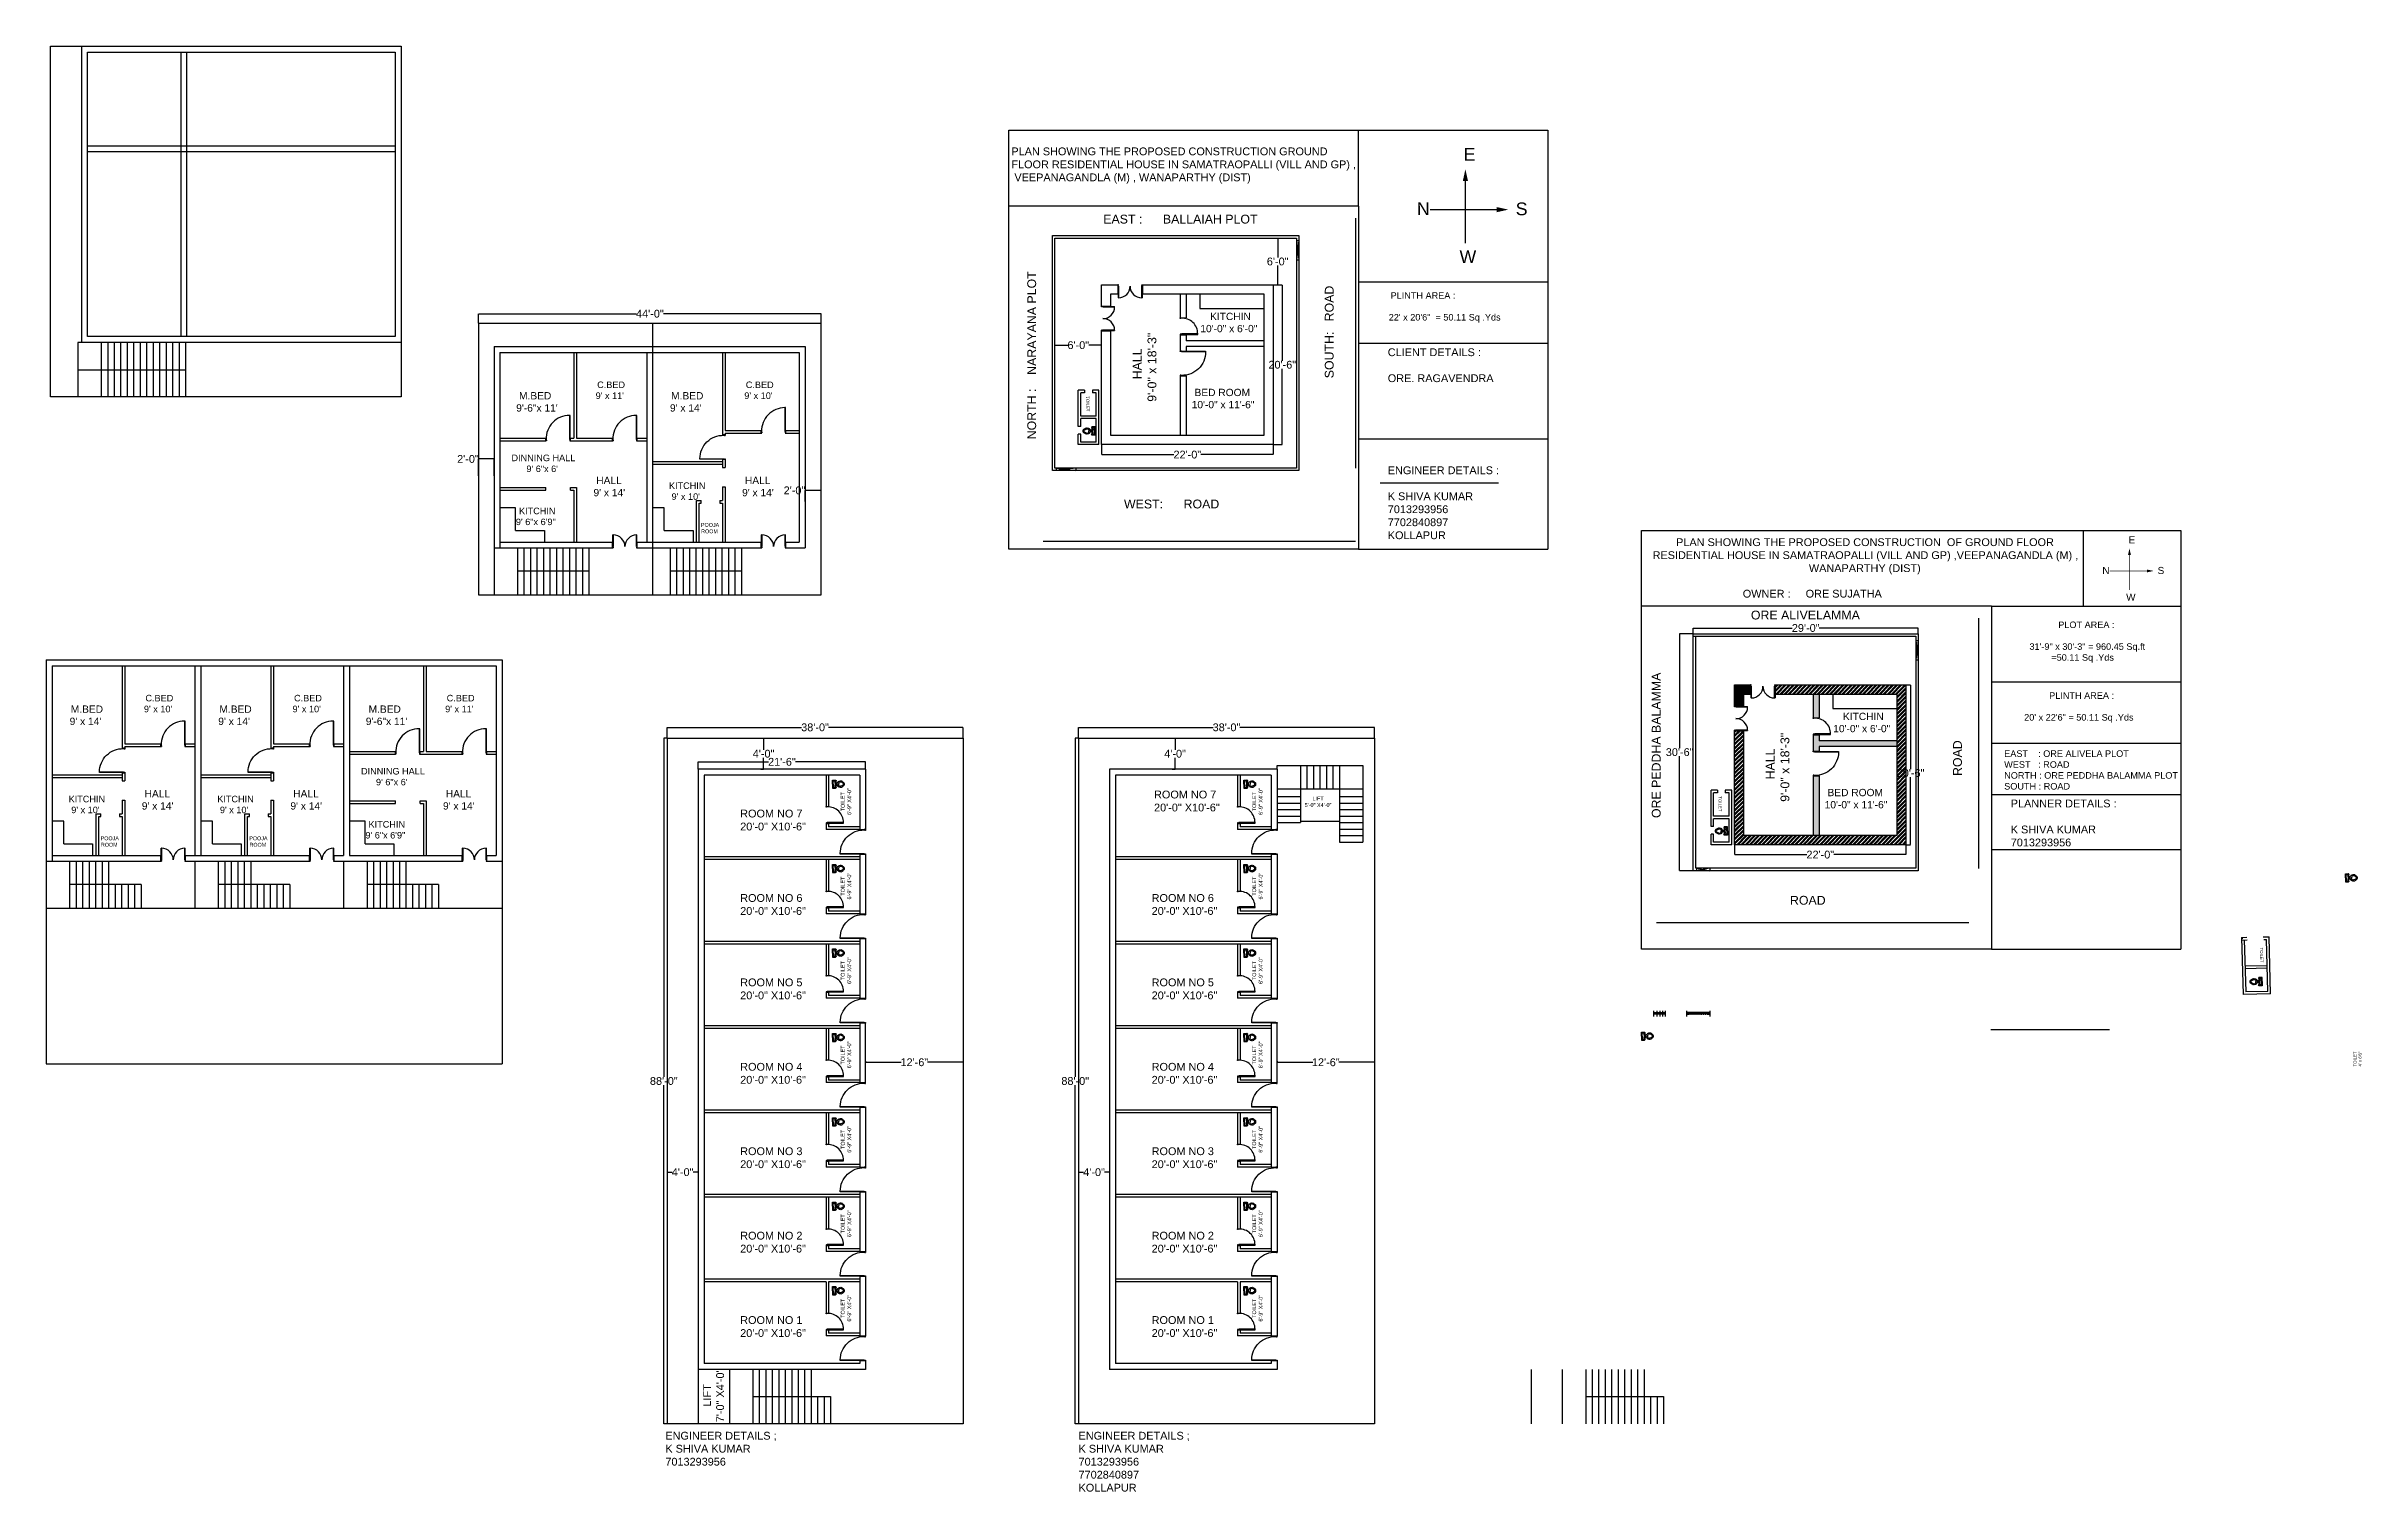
# Model space of a CAD drawing. Header units: inches. Extents: x -7493 to 22571, y -4428 to 5732.
# Drawn here: x -4321 to -754, y -853 to 1373 of the extents above; entities that cross this region are included whole.
import ezdxf

# ---------------------------------------------------------------- set-up
doc = ezdxf.new("R2010")
doc.units = ezdxf.units.IN
doc.header["$MEASUREMENT"] = 0
doc.styles.get("Standard").update_dxf_attribs({"font": 'arial.ttf'})
doc.dimstyles.get("Standard").update_dxf_attribs({"dimtxt": 12, "dimasz": 0.18, "dimexe": 0, "dimexo": 0.0625, "dimgap": 0.09, "dimtad": 0, "dimtih": 1, "dimtoh": 1, "dimdec": 0, "dimrnd": 3, "dimzin": 3, "dimdsep": 46, "dimlunit": 3, "dimtxsty": 'Standard', "dimcen": 0.09, "dimclrd": 4, "dimclrt": 1, "dimadec": 0, "dimazin": 0, "dimtfac": 1, "dimtdec": 0, "dimtofl": 0, "dimtmove": 0, "dimatfit": 3, "dimfxl": 1, "dimtolj": 1, "dimtzin": 0, "dimarcsym": 0})

msp = doc.modelspace()

# ---------------------------------------------------------------- texts
for s, height, p in [('E', 19.6, (-2137.8, 1196.8)), ('N', 19.6, (-2209.8, 1112.9)), ('S', 19.6, (-2057.6, 1112.7)), ('W', 19.6, (-2144.2, 1039.2)), ('E', 11, (-1113.5, 607.2)), ('N', 11, (-1153.8, 560.2)), ('S', 11, (-1068.6, 560.1)), ('W', 11, (-1117.1, 518.9))]:
    msp.add_text(s, height=height).set_placement(p)
at = {"attachment_point": 1}
for s, width, gutter_width, heights, insert, char_height in [('{\\C215;\\c10507177;PLAN SHOWING THE PROPOSED CONSTRUCTION GROUND \\PFLOOR RESIDENTIAL HOUSE IN SAMATRAOPALLI (VILL AND GP) ,\\P VEEPANAGANDLA (M) , WANAPARTHY (DIST)}', 1047.685, 1, [68], (-2834.6, 1217), 12), ('\\pi9.75534;EAST :      BALLAIAH PLOT', 255.315, 1.85, [0], (-2702.8, 1113.5), 13.607), ('      PLINTH AREA :\\P\\pi100.67415;\\P\\pi8.87448;   22\' x 20\'6"  = 50.11 Sq .Yds', 201.348, 1.85, [46.6], (-2273.8, 994.1), 10.057), ('\\pi16.02404;   KITCHIN\\P\\pi5.41254;  10\'-0" x 6\'-0"', 106.658, 1.85, [0], (-2557.6, 962.5), 11.24), ('CLIENT DETAILS :\\P\\PORE. RAGAVENDRA', 173.538, 1, [121.3], (-2254.7, 907.7), 12), ("\\pi12.31273;      C.BED\\P\\pi13.87;     9' x 11'", 90.236, 1.85, [0], (-3508.5, 856.6), 10.057), ("\\pi12.31273;      C.BED\\P\\pi13.87;     9' x 10'", 90.236, 1.85, [0], (-3279.5, 856.6), 10.057), ('   M.BED\\P  9\'-6"x 11\'', 72.496, 1.85, [0], (-3606.2, 840.3), 11.24), ("\\pi5.25671;   M.BED\\P\\pi7.86742;  9' x 14'", 72.496, 1.85, [0], (-3377.2, 840.3), 11.24), ('   BED ROOM\\P  10\'-0" x 11\'-6"', 106.658, 1.85, [0], (-2565.5, 845.4), 11.24), ('\\pi3.50092;      DINNING HALL\\P\\pi30.40317;     9\' 6"x 6\'', 128.29, 1.85, [0], (-3631.7, 744), 10.057), ('ENGINEER DETAILS :\\P\\PK SHIVA KUMAR\\P7013293956\\P7702840897\\PKOLLAPUR', 173.538, 1, [121.3], (-2254.7, 725.9), 12), ("   HALL\\P  9' x 14'", 72.496, 1.85, [0], (-3487.2, 709.9), 11.24), ("\\pi5.88473;      KITCHIN\\P\\pi13.87;     9' x 10'", 90.236, 1.85, [0], (-3391.5, 701.2), 10.057), ("   HALL\\P  9' x 14'", 72.496, 1.85, [0], (-3258.2, 709.9), 11.24), ('\\pi5.88473;      KITCHIN\\P\\pi4.97576;     9\' 6"x 6\'9"', 90.236, 1.85, [0], (-3622.5, 662.3), 10.057), ('\\pi21.40064;WEST:      ROAD', 188.353, 1.85, [0], (-2682.5, 674.8), 13.607), ('\\pi8.01847;  POOJA\\P\\pi10.63745; ROOM', 48.655, 1.85, [0], (-3325.4, 638.7), 5.916), ('\\pi38.22613;{\\C217;\\c9381779;PLAN SHOWING THE PROPOSED CONSTRUCTION  OF GROUND FLOOR \\P\\pi2.03377;RESIDENTIAL HOUSE IN SAMATRAOPALLI (VILL AND GP) ,VEEPANAGANDLA (M) , \\P\\pi242.79093;WANAPARTHY (DIST)}', 657.069, 1, [68], (-1848.7, 615.2), 12), (' OWNER :     ORE SUJATHA', 415.193, 1, [5.72], (-1712.4, 535.9), 12), ('\\pi100.25729;ORE ALIVELAMMA ', 367.58, 1.85, [0], (-1795.5, 503.8), 13.607), ('\\pi58.49407;   PLOT AREA :\\P\\pi107.06767;\\P\\pi10.21547;    31\'-9" x 30\'-3" = 960.45 Sq.ft\\P\\pi59.49566;=50.11 Sq .Yds', 214.135, 1.85, [86.3], (-1291.9, 487), 10.057), ("\\pi5.25671;   M.BED\\P\\pi7.86742;  9' x 14'", 72.496, 1.85, [0], (-4302.1, 357.7), 11.24), ("\\pi12.31273;      C.BED\\P\\pi13.87;     9' x 10'", 90.236, 1.85, [0], (-4204.5, 374.1), 10.057), ("\\pi5.25671;   M.BED\\P\\pi7.86742;  9' x 14'", 72.496, 1.85, [0], (-4073.1, 357.7), 11.24), ("\\pi12.31273;      C.BED\\P\\pi13.87;     9' x 10'", 90.236, 1.85, [0], (-3975.5, 374.1), 10.057), ('   M.BED\\P  9\'-6"x 11\'', 72.496, 1.85, [0], (-3838, 357.7), 11.24), ("\\pi12.31273;      C.BED\\P\\pi13.87;     9' x 11'", 90.236, 1.85, [0], (-3740.3, 374.1), 10.057), ('\\pi39.61157;      PLINTH AREA :\\P\\pi100.67415;\\P\\pi8.87448;    20\' x 22\'6" = 50.11 Sq .Yds', 201.348, 1.85, [46.6], (-1298.7, 378), 10.057), ('\\pi16.02404;   KITCHIN\\P\\pi5.41254;  10\'-0" x 6\'-0"', 106.658, 1.85, [0], (-1582.5, 346.5), 11.24), ('     EAST    : ORE ALIVELA PLOT\\P     WEST   : ROAD\\P     NORTH : ORE PEDDHA BALAMMA PLOT\\P     SOUTH : ROAD', 302.827, 1.85, [88.2], (-1324.5, 288.6), 10.057), ('\\pi3.50092;      DINNING HALL\\P\\pi30.40317;     9\' 6"x 6\'', 128.29, 1.85, [0], (-3863.5, 261.5), 10.057), ("\\pi5.88473;      KITCHIN\\P\\pi13.87;     9' x 10'", 90.236, 1.85, [0], (-4316.4, 218.7), 10.057), ("   HALL\\P  9' x 14'", 72.496, 1.85, [0], (-4183.1, 227.4), 11.24), ("\\pi5.88473;      KITCHIN\\P\\pi13.87;     9' x 10'", 90.236, 1.85, [0], (-4087.4, 218.7), 10.057), ("   HALL\\P  9' x 14'", 72.496, 1.85, [0], (-3954.1, 227.4), 11.24), ("   HALL\\P  9' x 14'", 72.496, 1.85, [0], (-3719, 227.4), 11.24), ('ROOM NO 7\\P20\'-0" X10\'-6"', 105.752, 1, [42.6], (-2614.8, 226.6), 12), ('\\pi44.65135;LIFT\\P\\pi32.5961;5\'-0" X4\'-0"', 105.752, 1, [42.6], (-2415.4, 217.4), 6), ('   BED ROOM\\P  10\'-0" x 11\'-6"', 106.658, 1.85, [0], (-1590.3, 229.3), 11.24), ('\\pi5.88473;      KITCHIN\\P\\pi4.97576;     9\' 6"x 6\'9"', 90.236, 1.85, [0], (-3854.3, 179.7), 10.057), ('ROOM NO 7\\P20\'-0" X10\'-6"', 105.752, 1, [42.6], (-3252.4, 197.3), 12), ('PLANNER DETAILS :\\P\\PK SHIVA KUMAR\\P7013293956', 173.538, 1, [121.3], (-1294.9, 212.8), 12), ('\\pi8.01847;  POOJA\\P\\pi10.63745; ROOM', 48.655, 1.85, [0], (-4250.3, 156.1), 5.916), ('\\pi8.01847;  POOJA\\P\\pi10.63745; ROOM', 48.655, 1.85, [0], (-4021.3, 156.1), 5.916), ('ROOM NO 6\\P20\'-0" X10\'-6"', 105.752, 1, [42.6], (-3252.4, 67.3), 12), ('ROOM NO 6\\P20\'-0" X10\'-6"', 105.752, 1, [42.6], (-2618.5, 67.3), 12), ('\\pi67.97025;ROAD', 188.353, 1.85, [0], (-1703, 64.5), 13.607), ('ROOM NO 5\\P20\'-0" X10\'-6"', 105.752, 1, [42.6], (-3252.4, -62.7), 12), ('ROOM NO 5\\P20\'-0" X10\'-6"', 105.752, 1, [42.6], (-2618.5, -62.7), 12), ('ROOM NO 4\\P20\'-0" X10\'-6"', 105.752, 1, [42.6], (-3252.4, -192.7), 12), ('ROOM NO 4\\P20\'-0" X10\'-6"', 105.752, 1, [42.6], (-2618.5, -192.7), 12), ('ROOM NO 3\\P20\'-0" X10\'-6"', 105.752, 1, [42.6], (-3252.4, -322.7), 12), ('ROOM NO 3\\P20\'-0" X10\'-6"', 105.752, 1, [42.6], (-2618.5, -322.7), 12), ('ROOM NO 2\\P20\'-0" X10\'-6"', 105.752, 1, [42.6], (-3252.4, -452.7), 12), ('ROOM NO 2\\P20\'-0" X10\'-6"', 105.752, 1, [42.6], (-2618.5, -452.7), 12), ('ROOM NO 1\\P20\'-0" X10\'-6"', 105.752, 1, [42.6], (-3252.4, -582.7), 12), ('ROOM NO 1\\P20\'-0" X10\'-6"', 105.752, 1, [42.6], (-2618.5, -582.7), 12), ('ENGINEER DETAILS ;\\PK SHIVA KUMAR\\P7013293956', 173.538, 1, [95.9], (-3367.7, -760.8), 12), ('ENGINEER DETAILS ;\\PK SHIVA KUMAR\\P7013293956\\P7702840897\\PKOLLAPUR', 173.538, 1, [95.9], (-2731.1, -760.8), 12)]:
    msp.add_mtext_dynamic_manual_height_columns(s, width=width, gutter_width=gutter_width, heights=heights, dxfattribs=dict(at, insert=insert, char_height=char_height))
for s, width, gutter_width, heights, insert, char_height, rotation in [('NORTH :    NARAYANA PLOT', 290.47, 1.85, [0], (-2810.1, 767.6), 13.607, 90), ('\\pi23.82309;SOUTH:   ROAD', 188.353, 1.85, [1.243449787580175e-14], (-2351.7, 837.8), 13.607, 90), ('\\pi54.89735;      HALL\\P\\pi30.89091;    9\'-0" x 18\'-3"', 188.353, 1.85, [0], (-2647.5, 773.4), 13.607, 90), ('   TOILET\\P   ', 36.584, 1.85, [0], (-2714.9, 839.4), 4.73, 271.5249), (' ORE PEDDHA BALAMMA ', 379.643, 1.85, [0], (-1847.9, 179.1), 13.607, 90), ('\\pi54.89735;      HALL\\P\\pi30.89091;    9\'-0" x 18\'-3"', 188.353, 1.85, [0], (-1672.3, 157.3), 13.607, 90), ('\\pi67.97025;ROAD', 188.353, 1.85, [1.243449787580175e-14], (-1383.8, 181.2), 13.607, 90), ('\\pi38.38737;TOILET\\P\\pi32.57973;6\'-9" X4\'-0"', 105.752, 1, [42.6], (-3097.4, 156.4), 6, 90), ('\\pi38.38737;TOILET\\P\\pi32.57973;6\'-9" X4\'-0"', 105.752, 1, [42.6], (-2463.5, 156.4), 6, 90), ('   TOILET\\P   ', 36.584, 1.85, [0], (-1740.7, 223.3), 4.73, 271.5249), ('\\pi38.38737;TOILET\\P\\pi32.57973;6\'-9" X4\'-0"', 105.752, 1, [42.6], (-3097.4, 26.4), 6, 90), ('\\pi38.38737;TOILET\\P\\pi32.57973;6\'-9" X4\'-0"', 105.752, 1, [42.6], (-2463.5, 26.4), 6, 90), ('\\pi38.38737;TOILET\\P\\pi32.57973;6\'-9" X4\'-0"', 105.752, 1, [42.6], (-3097.4, -103.6), 6, 90), ('\\pi38.38737;TOILET\\P\\pi32.57973;6\'-9" X4\'-0"', 105.752, 1, [42.6], (-2463.5, -103.6), 6, 90), ('   TOILET\\P   ', 36.584, 1.85, [0], (-906.5, -9.5), 4.73, 271.5249), ('\\pi38.38737;TOILET\\P\\pi32.57973;6\'-9" X4\'-0"', 105.752, 1, [42.6], (-3097.4, -233.6), 6, 90), ('\\pi38.38737;TOILET\\P\\pi32.57973;6\'-9" X4\'-0"', 105.752, 1, [42.6], (-2463.5, -233.6), 6, 90), ('   TOILET\\P   4\' x 6\'6"', 36.584, 1.85, [0], (-766.9, -203.7), 4.733, 90), ('\\pi38.38737;TOILET\\P\\pi32.57973;6\'-9" X4\'-0"', 105.752, 1, [42.6], (-3097.4, -363.6), 6, 90), ('\\pi38.38737;TOILET\\P\\pi32.57973;6\'-9" X4\'-0"', 105.752, 1, [42.6], (-2463.5, -363.6), 6, 90), ('\\pi38.38737;TOILET\\P\\pi32.57973;6\'-9" X4\'-0"', 105.752, 1, [42.6], (-3097.4, -493.6), 6, 90), ('\\pi38.38737;TOILET\\P\\pi32.57973;6\'-9" X4\'-0"', 105.752, 1, [42.6], (-2463.5, -493.6), 6, 90), ('\\pi38.38737;TOILET\\P\\pi32.57973;6\'-9" X4\'-0"', 105.752, 1, [42.6], (-3097.4, -623.6), 6, 90), ('\\pi38.38737;TOILET\\P\\pi32.57973;6\'-9" X4\'-0"', 105.752, 1, [42.6], (-2463.5, -623.6), 6, 90), ('\\pi36.42693;LIFT\\P\\pi12.36554;7\'-0" X4\'-0"', 105.752, 1, [42.6], (-3309.4, -758.4), 12, 90)]:
    msp.add_mtext_dynamic_manual_height_columns(s, width=width, gutter_width=gutter_width, heights=heights, dxfattribs=dict(at, insert=insert, char_height=char_height, rotation=rotation))

# ---------------------------------------------------------------- blocks, each defined once
blk = doc.blocks.new('A$C73EC25F1')
for p, q in [((0.25, 0.74), (0, 0.74)), ((0, 0.74), (0, 0.55)), ((0, 0.55), (0.03, 0.52)), ((0.01, 0.74), (0.01, 0.56)), ((0.01, 0.56), (0.02, 0.55)), ((0.02, 0.55), (0.03, 0.53)), ((0.02, 0.55), (0.02, 0.55)), ((0.02, 0.55), (0.02, 0.55)), ((0.1, 0.56), (0.03, 0.53)), ((0.1, 0.54), (0.03, 0.52)), ((0.03, 0.52), (0.03, 0.52)), ((0.25, 0.7), (0.05, 0.7)), ((0.05, 0.7), (0.05, 0.59)), ((0.05, 0.59), (0.07, 0.59)), ((0.16, 0.6), (0.07, 0.59)), ((0.07, 0.59), (0.07, 0.59)), ((0.18, 0.56), (0.1, 0.56)), ((0.18, 0.54), (0.1, 0.54)), ((0.11, 0.4), (0.19, 0.45)), ((0.11, 0.29), (0.15, 0.34)), ((0.12, 0.24), (0.11, 0.29)), ((0.15, 0.15), (0.12, 0.24)), ((0.15, 0.34), (0.18, 0.35)), ((0.19, 0.08), (0.15, 0.15)), ((0.25, 0.58), (0.16, 0.6)), ((0.25, 0.53), (0.18, 0.56)), ((0.25, 0.52), (0.18, 0.54)), ((0.18, 0.35), (0.24, 0.36)), ((0.2, 0.51), (0.19, 0.47)), ((0.19, 0.47), (0.19, 0.45)), ((0.19, 0.45), (0.31, 0.45)), ((0.2, 0.08), (0.19, 0.08)), ((0.22, 0.53), (0.2, 0.51)), ((0.21, 0.49), (0.2, 0.49)), ((0.2, 0.49), (0.2, 0.49)), ((0.2, 0.49), (0.2, 0.49)), ((0.2, 0.49), (0.2, 0.48)), ((0.2, 0.48), (0.21, 0.48)), ((0.2, 0.08), (0.22, 0.06)), ((0.25, 0.5), (0.21, 0.5)), ((0.21, 0.5), (0.21, 0.5)), ((0.21, 0.5), (0.21, 0.49)), ((0.21, 0.48), (0.25, 0.48)), ((0.21, 0.48), (0.21, 0.48)), ((0.21, 0.48), (0.21, 0.48)), ((0.22, 0.06), (0.25, 0.06)), ((0.23, 0.45), (0.23, 0.48)), ((0.24, 0.36), (0.25, 0.36)), ((0.25, 0.74), (0.5, 0.74)), ((0.25, 0.7), (0.45, 0.7)), ((0.26, 0.58), (0.25, 0.58)), ((0.32, 0.56), (0.25, 0.53)), ((0.32, 0.54), (0.25, 0.52)), ((0.25, 0.52), (0.25, 0.52)), ((0.25, 0.5), (0.29, 0.5)), ((0.29, 0.48), (0.25, 0.48)), ((0.26, 0.36), (0.25, 0.36)), ((0.25, 0.06), (0.27, 0.06)), ((0.35, 0.6), (0.26, 0.58)), ((0.32, 0.35), (0.26, 0.36)), ((0.27, 0.45), (0.27, 0.48)), ((0.27, 0.06), (0.29, 0.07)), ((0.3, 0.52), (0.28, 0.53)), ((0.29, 0.49), (0.29, 0.5)), ((0.29, 0.5), (0.29, 0.5)), ((0.3, 0.49), (0.29, 0.49)), ((0.29, 0.48), (0.29, 0.48)), ((0.29, 0.48), (0.29, 0.48)), ((0.29, 0.48), (0.3, 0.48)), ((0.29, 0.07), (0.3, 0.08)), ((0.31, 0.49), (0.3, 0.52)), ((0.3, 0.48), (0.3, 0.49)), ((0.3, 0.49), (0.3, 0.49)), ((0.3, 0.49), (0.3, 0.49)), ((0.3, 0.08), (0.31, 0.08)), ((0.31, 0.45), (0.31, 0.49)), ((0.31, 0.45), (0.39, 0.4)), ((0.31, 0.08), (0.35, 0.15)), ((0.4, 0.56), (0.32, 0.56)), ((0.4, 0.54), (0.32, 0.54)), ((0.35, 0.34), (0.32, 0.35)), ((0.44, 0.59), (0.35, 0.6)), ((0.39, 0.29), (0.35, 0.34)), ((0.35, 0.15), (0.38, 0.24)), ((0.38, 0.24), (0.39, 0.29)), ((0.47, 0.53), (0.4, 0.56)), ((0.47, 0.52), (0.4, 0.54)), ((0.45, 0.59), (0.44, 0.59)), ((0.45, 0.7), (0.45, 0.59)), ((0.48, 0.55), (0.47, 0.53)), ((0.5, 0.55), (0.47, 0.52)), ((0.48, 0.55), (0.49, 0.55)), ((0.49, 0.74), (0.49, 0.56)), ((0.49, 0.55), (0.49, 0.56)), ((0.49, 0.56), (0.49, 0.56)), ((0.5, 0.74), (0.5, 0.55))]:
    blk.add_line(p, q)
for centre, radius, start, end in [((2.43, -0.34), 2.44, 164.6178, 166.2484), ((0.21, 0.2), 0.154, 166.557, 173.0452), ((0.1, 0.22), 0.0446, 174.3642, 199.9942), ((0.68, 0.44), 0.667, 201.1305, 207.7446), ((0.76, 0.12), 0.711, 161.1022, 164.4404), ((1.21, -0.04), 1.18, 158.3153, 160.9044), ((0.48, 0.34), 0.436, 208.1436, 219.081), ((0.34, 0.22), 0.255, 219.2937, 233.7294), ((0.22, 0.07), 0.061, 233.2861, 254.7689), ((0.27, 0.24), 0.241, 253.7934, 264.6213), ((0.23, 0.24), 0.241, 275.3787, 286.2066), ((0.28, 0.07), 0.061, 285.2311, 306.7139), ((0.16, 0.22), 0.255, 306.2706, 320.7063), ((0.02, 0.34), 0.436, 320.919, 331.8564), ((-0.71, -0.04), 1.18, 19.0956, 21.6847), ((-0.26, 0.12), 0.711, 15.5596, 18.8978), ((-0.18, 0.44), 0.667, 332.2554, 338.8695), ((-1.93, -0.34), 2.44, 13.7516, 15.3822), ((0.29, 0.2), 0.154, 6.9548, 13.443), ((0.4, 0.22), 0.0446, 340.0058, 5.6358)]:
    blk.add_arc(centre, radius, start, end)
blk = doc.blocks.new('*D6')
at = {"color": 0, "lineweight": -2, "transparency": 16777216}
for p, q in [((-2425.2, -189.8), (-2425.2, -191.8)), ((-2275.2, -189.8), (-2275.2, -191.8))]:
    blk.add_line(p, q, dxfattribs=at)
at = {"color": 4, "lineweight": -2, "transparency": 16777216}
for p, q in [((-2425, -191.8), (-2370.4, -191.8)), ((-2275.4, -191.8), (-2330.1, -191.8))]:
    blk.add_line(p, q, dxfattribs=at)
at = {"color": 4, "transparency": 16777216}
for points in [[(-2425, -191.8), (-2425, -191.9), (-2425.2, -191.8)], [(-2275.4, -191.8), (-2275.4, -191.9), (-2275.2, -191.8)]]:
    blk.add_solid(points, dxfattribs=at)
at = {"layer": 'Defpoints', "color": 0, "transparency": 16777216}
for p in [(-2425.2, -189.8), (-2275.2, -189.8), (-2275.2, -191.8)]:
    blk.add_point(p, dxfattribs=at)
at = {"color": 1, "transparency": 16777216, "insert": (-2350.2, -191.8), "char_height": 12, "attachment_point": 5}
blk.add_mtext('\\A1;12\'-6"', dxfattribs=at)
blk = doc.blocks.new('4')
at = {"color": 4}
for p, q in [((5454.5, -549.1), (5454.5, -547.1)), ((5454.5, -547.1), (5455, -547.1)), ((5455.5, -549.1), (5454.5, -549.1)), ((5455, -547.1), (5455, -548.1)), ((5455, -548.1), (5455.5, -548.1)), ((5455.5, -548.1), (5455.5, -549.1)), ((5480, -548.1), (5479.5, -548.1)), ((5479.5, -548.1), (5479.5, -549.1)), ((5479.5, -549.1), (5480.5, -549.1)), ((5480.5, -547.1), (5480, -547.1)), ((5480, -547.1), (5480, -548.1)), ((5480.5, -549.1), (5480.5, -547.1))]:
    blk.add_line(p, q, dxfattribs=at)
blk.add_lwpolyline([(5480, -547.1), (5480, -522.1), (5479, -522.1), (5479, -547.1)], close=True, dxfattribs=at)
blk.add_arc((5479, -546.1), 24, 89.9502, 182.388, dxfattribs=at)
blk = doc.blocks.new('*D7')
at = {"color": 0, "lineweight": -2, "transparency": 16777216}
for p, q in [((-2731.2, 307.5), (-2731.2, 324)), ((-2275.2, 307.5), (-2275.2, 324))]:
    blk.add_line(p, q, dxfattribs=at)
at = {"color": 4, "lineweight": -2, "transparency": 16777216}
for p, q in [((-2731, 324), (-2523.9, 324)), ((-2275.4, 324), (-2482.5, 324))]:
    blk.add_line(p, q, dxfattribs=at)
at = {"color": 4, "transparency": 16777216}
for points in [[(-2731, 324), (-2731, 323.9), (-2731.2, 324)], [(-2275.4, 324), (-2275.4, 323.9), (-2275.2, 324)]]:
    blk.add_solid(points, dxfattribs=at)
at = {"layer": 'Defpoints', "color": 0, "transparency": 16777216}
for p in [(-2731.2, 324), (-2731.2, 307.4), (-2275.2, 307.4)]:
    blk.add_point(p, dxfattribs=at)
at = {"color": 1, "transparency": 16777216, "insert": (-2503.2, 324), "char_height": 12, "attachment_point": 5}
blk.add_mtext('\\A1;38\'-0"', dxfattribs=at)
blk = doc.blocks.new('*D8')
at = {"color": 0, "lineweight": -2, "transparency": 16777216}
for p, q in [((-2731.3, 307.4), (-2736.2, 307.4)), ((-2731.3, -748.6), (-2736.2, -748.6))]:
    blk.add_line(p, q, dxfattribs=at)
at = {"color": 4, "lineweight": -2, "transparency": 16777216}
for p, q in [((-2736.2, 307.2), (-2736.2, -214.4)), ((-2736.2, -748.4), (-2736.2, -226.8))]:
    blk.add_line(p, q, dxfattribs=at)
at = {"color": 4, "transparency": 16777216}
for points in [[(-2736.2, 307.2), (-2736.2, 307.2), (-2736.2, 307.4)], [(-2736.2, -748.4), (-2736.2, -748.4), (-2736.2, -748.6)]]:
    blk.add_solid(points, dxfattribs=at)
at = {"layer": 'Defpoints', "color": 0, "transparency": 16777216}
for p in [(-2736.2, 307.4), (-2731.2, 307.4), (-2731.2, -748.6)]:
    blk.add_point(p, dxfattribs=at)
at = {"color": 1, "transparency": 16777216, "insert": (-2736.2, -220.6), "char_height": 12, "attachment_point": 5}
blk.add_mtext('\\A1;88\'-0"', dxfattribs=at)
blk = doc.blocks.new('new block')
at = {"color": 4}
for p, q in [((5074.4, -488.4), (5072.4, -488.4)), ((5072.4, -488.4), (5072.4, -488.9)), ((5072.4, -488.9), (5073.4, -488.9)), ((5073.4, -488.9), (5073.4, -489.4)), ((5073.4, -489.4), (5074.4, -489.4)), ((5074.4, -489.4), (5074.4, -488.4)), ((5072.4, -526.4), (5072.4, -525.9)), ((5072.4, -525.9), (5073.4, -525.9)), ((5074.4, -526.4), (5072.4, -526.4)), ((5073.4, -525.9), (5073.4, -525.4)), ((5073.4, -525.4), (5074.4, -525.4)), ((5074.4, -525.4), (5074.4, -526.4))]:
    blk.add_line(p, q, dxfattribs=at)
blk.add_lwpolyline([(5072.4, -488.9), (5035.4, -488.9), (5035.4, -489.9), (5072.4, -489.9)], close=True, dxfattribs=at)
blk.add_arc((5071.4, -489.9), 36, 179.9779, 271.5918, dxfattribs=at)
blk = doc.blocks.new('*D9')
at = {"color": 0, "lineweight": -2, "transparency": 16777216}
for p, q in [((-2586.8, 307.4), (-2582.4, 307.4)), ((-2586.8, 259.4), (-2582.4, 259.4))]:
    blk.add_line(p, q, dxfattribs=at)
at = {"color": 4, "lineweight": -2, "transparency": 16777216}
for p, q in [((-2582.4, 307.2), (-2582.4, 289.6)), ((-2582.4, 259.6), (-2582.4, 277.2))]:
    blk.add_line(p, q, dxfattribs=at)
at = {"color": 4, "transparency": 16777216}
for points in [[(-2582.5, 307.2), (-2582.4, 307.2), (-2582.4, 307.4)], [(-2582.5, 259.6), (-2582.4, 259.6), (-2582.4, 259.4)]]:
    blk.add_solid(points, dxfattribs=at)
at = {"layer": 'Defpoints', "color": 0, "transparency": 16777216}
for p in [(-2586.9, 307.4), (-2586.9, 259.4), (-2582.4, 259.4)]:
    blk.add_point(p, dxfattribs=at)
at = {"color": 1, "transparency": 16777216, "insert": (-2582.4, 283.4), "char_height": 12, "attachment_point": 5}
blk.add_mtext('\\A1;4\'-0"', dxfattribs=at)
blk = doc.blocks.new('*D10')
at = {"color": 0, "lineweight": -2, "transparency": 16777216}
for p, q in [((-2731.2, -360.9), (-2731.2, -361)), ((-2683.2, -360.9), (-2683.2, -361))]:
    blk.add_line(p, q, dxfattribs=at)
at = {"color": 4, "lineweight": -2, "transparency": 16777216}
for p, q in [((-2731, -361), (-2723.5, -361)), ((-2683.4, -361), (-2690.9, -361))]:
    blk.add_line(p, q, dxfattribs=at)
at = {"color": 4, "transparency": 16777216}
for points in [[(-2731, -360.9), (-2731, -361), (-2731.2, -361)], [(-2683.4, -360.9), (-2683.4, -361), (-2683.2, -361)]]:
    blk.add_solid(points, dxfattribs=at)
at = {"layer": 'Defpoints', "color": 0, "transparency": 16777216}
for p in [(-2731.2, -361), (-2731.2, -361), (-2683.2, -361)]:
    blk.add_point(p, dxfattribs=at)
at = {"color": 1, "transparency": 16777216, "insert": (-2707.2, -361), "char_height": 12, "attachment_point": 5}
blk.add_mtext('\\A1;4\'-0"', dxfattribs=at)
blk = doc.blocks.new('*D11')
at = {"color": 0, "lineweight": -2, "transparency": 16777216}
for p, q in [((-3059.1, -189.8), (-3059.1, -191.8)), ((-2909.1, -189.8), (-2909.1, -191.8))]:
    blk.add_line(p, q, dxfattribs=at)
at = {"color": 4, "lineweight": -2, "transparency": 16777216}
for p, q in [((-3059, -191.8), (-3004.3, -191.8)), ((-2909.3, -191.8), (-2964, -191.8))]:
    blk.add_line(p, q, dxfattribs=at)
at = {"color": 4, "transparency": 16777216}
for points in [[(-3059, -191.8), (-3059, -191.9), (-3059.1, -191.8)], [(-2909.3, -191.8), (-2909.3, -191.9), (-2909.1, -191.8)]]:
    blk.add_solid(points, dxfattribs=at)
at = {"layer": 'Defpoints', "color": 0, "transparency": 16777216}
for p in [(-3059.1, -189.8), (-2909.1, -189.8), (-2909.1, -191.8)]:
    blk.add_point(p, dxfattribs=at)
at = {"color": 1, "transparency": 16777216, "insert": (-2984.1, -191.8), "char_height": 12, "attachment_point": 5}
blk.add_mtext('\\A1;12\'-6"', dxfattribs=at)
blk = doc.blocks.new('*D12')
at = {"color": 0, "lineweight": -2, "transparency": 16777216}
for p, q in [((-3365.1, 307.5), (-3365.1, 324)), ((-2909.1, 307.5), (-2909.1, 324))]:
    blk.add_line(p, q, dxfattribs=at)
at = {"color": 4, "lineweight": -2, "transparency": 16777216}
for p, q in [((-3365, 324), (-3157.8, 324)), ((-2909.3, 324), (-3116.4, 324))]:
    blk.add_line(p, q, dxfattribs=at)
at = {"color": 4, "transparency": 16777216}
for points in [[(-3365, 324), (-3365, 323.9), (-3365.1, 324)], [(-2909.3, 324), (-2909.3, 323.9), (-2909.1, 324)]]:
    blk.add_solid(points, dxfattribs=at)
at = {"layer": 'Defpoints', "color": 0, "transparency": 16777216}
for p in [(-3365.1, 324), (-3365.1, 307.4), (-2909.1, 307.4)]:
    blk.add_point(p, dxfattribs=at)
at = {"color": 1, "transparency": 16777216, "insert": (-3137.1, 324), "char_height": 12, "attachment_point": 5}
blk.add_mtext('\\A1;38\'-0"', dxfattribs=at)
blk = doc.blocks.new('*D13')
at = {"color": 0, "lineweight": -2, "transparency": 16777216}
for p, q in [((-3365.2, 307.4), (-3370.1, 307.4)), ((-3365.2, -748.6), (-3370.1, -748.6))]:
    blk.add_line(p, q, dxfattribs=at)
at = {"color": 4, "lineweight": -2, "transparency": 16777216}
for p, q in [((-3370.1, 307.2), (-3370.1, -214.4)), ((-3370.1, -748.4), (-3370.1, -226.8))]:
    blk.add_line(p, q, dxfattribs=at)
at = {"color": 4, "transparency": 16777216}
for points in [[(-3370.1, 307.2), (-3370.1, 307.2), (-3370.1, 307.4)], [(-3370.1, -748.4), (-3370.1, -748.4), (-3370.1, -748.6)]]:
    blk.add_solid(points, dxfattribs=at)
at = {"layer": 'Defpoints', "color": 0, "transparency": 16777216}
for p in [(-3370.1, 307.4), (-3365.1, 307.4), (-3365.1, -748.6)]:
    blk.add_point(p, dxfattribs=at)
at = {"color": 1, "transparency": 16777216, "insert": (-3370.1, -220.6), "char_height": 12, "attachment_point": 5}
blk.add_mtext('\\A1;88\'-0"', dxfattribs=at)
blk = doc.blocks.new('*D14')
at = {"color": 0, "lineweight": -2, "transparency": 16777216}
for p, q in [((-3220.7, 307.4), (-3216.4, 307.4)), ((-3220.7, 259.4), (-3216.4, 259.4))]:
    blk.add_line(p, q, dxfattribs=at)
at = {"color": 4, "lineweight": -2, "transparency": 16777216}
for p, q in [((-3216.4, 307.2), (-3216.4, 289.6)), ((-3216.4, 259.6), (-3216.4, 277.2))]:
    blk.add_line(p, q, dxfattribs=at)
at = {"color": 4, "transparency": 16777216}
for points in [[(-3216.4, 307.2), (-3216.3, 307.2), (-3216.4, 307.4)], [(-3216.4, 259.6), (-3216.3, 259.6), (-3216.4, 259.4)]]:
    blk.add_solid(points, dxfattribs=at)
at = {"layer": 'Defpoints', "color": 0, "transparency": 16777216}
for p in [(-3220.8, 307.4), (-3220.8, 259.4), (-3216.4, 259.4)]:
    blk.add_point(p, dxfattribs=at)
at = {"color": 1, "transparency": 16777216, "insert": (-3216.4, 283.4), "char_height": 12, "attachment_point": 5}
blk.add_mtext('\\A1;4\'-0"', dxfattribs=at)
blk = doc.blocks.new('*D15')
at = {"color": 0, "lineweight": -2, "transparency": 16777216}
for p, q in [((-3365.1, -360.9), (-3365.1, -361)), ((-3317.1, -360.9), (-3317.1, -361))]:
    blk.add_line(p, q, dxfattribs=at)
at = {"color": 4, "lineweight": -2, "transparency": 16777216}
for p, q in [((-3365, -361), (-3357.4, -361)), ((-3317.3, -361), (-3324.9, -361))]:
    blk.add_line(p, q, dxfattribs=at)
at = {"color": 4, "transparency": 16777216}
for points in [[(-3365, -360.9), (-3365, -361), (-3365.1, -361)], [(-3317.3, -360.9), (-3317.3, -361), (-3317.1, -361)]]:
    blk.add_solid(points, dxfattribs=at)
at = {"layer": 'Defpoints', "color": 0, "transparency": 16777216}
for p in [(-3365.1, -361), (-3365.1, -361), (-3317.1, -361)]:
    blk.add_point(p, dxfattribs=at)
at = {"color": 1, "transparency": 16777216, "insert": (-3341.1, -361), "char_height": 12, "attachment_point": 5}
blk.add_mtext('\\A1;4\'-0"', dxfattribs=at)
blk = doc.blocks.new('*D16')
at = {"color": 0, "lineweight": -2, "transparency": 16777216}
for p, q in [((-3317.1, 259.5), (-3317.1, 270.9)), ((-3059.1, 259.5), (-3059.1, 270.9))]:
    blk.add_line(p, q, dxfattribs=at)
at = {"color": 4, "lineweight": -2, "transparency": 16777216}
for p, q in [((-3317, 270.9), (-3208.9, 270.9)), ((-3059.3, 270.9), (-3167.3, 270.9))]:
    blk.add_line(p, q, dxfattribs=at)
at = {"color": 4, "transparency": 16777216}
for points in [[(-3317, 270.9), (-3317, 270.9), (-3317.1, 270.9)], [(-3059.3, 270.9), (-3059.3, 270.9), (-3059.1, 270.9)]]:
    blk.add_solid(points, dxfattribs=at)
at = {"layer": 'Defpoints', "color": 0, "transparency": 16777216}
for p in [(-3317.1, 270.9), (-3317.1, 259.4), (-3059.1, 259.4)]:
    blk.add_point(p, dxfattribs=at)
at = {"color": 1, "transparency": 16777216, "insert": (-3188.1, 270.9), "char_height": 12, "attachment_point": 5}
blk.add_mtext('\\A1;21\'-6"', dxfattribs=at)
blk = doc.blocks.new('*D17')
at = {"color": 0, "lineweight": -2, "transparency": 16777216}
for p, q in [((-1456.3, 389.3), (-1449.2, 389.3)), ((-1456.3, 143.3), (-1449.2, 143.3))]:
    blk.add_line(p, q, dxfattribs=at)
at = {"color": 4, "lineweight": -2, "transparency": 16777216}
for p, q in [((-1449.2, 389.1), (-1449.2, 259.9)), ((-1449.2, 143.5), (-1449.2, 247.4))]:
    blk.add_line(p, q, dxfattribs=at)
at = {"color": 4, "transparency": 16777216}
for points in [[(-1449.2, 389.1), (-1449.2, 389.1), (-1449.2, 389.3)], [(-1449.2, 143.5), (-1449.2, 143.5), (-1449.2, 143.3)]]:
    blk.add_solid(points, dxfattribs=at)
at = {"layer": 'Defpoints', "color": 0, "transparency": 16777216}
for p in [(-1456.3, 389.3), (-1456.3, 143.3), (-1449.2, 143.3)]:
    blk.add_point(p, dxfattribs=at)
at = {"color": 1, "transparency": 16777216, "insert": (-1449.2, 253.7), "char_height": 12, "attachment_point": 5}
blk.add_mtext('\\A1;20\'-6"', dxfattribs=at)
blk = doc.blocks.new('*D18')
at = {"color": 0, "lineweight": -2, "transparency": 16777216}
for p, q in [((-1720.3, 143.2), (-1720.3, 128)), ((-1456.3, 143.2), (-1456.3, 128))]:
    blk.add_line(p, q, dxfattribs=at)
at = {"color": 4, "lineweight": -2, "transparency": 16777216}
for p, q in [((-1720.2, 128), (-1609.1, 128)), ((-1456.5, 128), (-1567.5, 128))]:
    blk.add_line(p, q, dxfattribs=at)
at = {"color": 4, "lineweight": 5, "transparency": 16777216}
for points in [[(-1720.2, 128), (-1720.2, 127.9), (-1720.3, 128)], [(-1456.5, 128), (-1456.5, 127.9), (-1456.3, 128)]]:
    blk.add_solid(points, dxfattribs=at)
at = {"layer": 'Defpoints', "color": 0, "lineweight": 5, "transparency": 16777216}
for p in [(-1720.3, 143.3), (-1456.3, 143.3), (-1720.3, 128)]:
    blk.add_point(p, dxfattribs=at)
at = {"color": 1, "transparency": 16777216, "insert": (-1588.3, 128), "char_height": 12, "attachment_point": 5}
blk.add_mtext('\\A1;22\'-0"', dxfattribs=at)
blk = doc.blocks.new('2')
at = {"color": 4}
for p, q in [((5142.7, -693.2), (5124.7, -693.2)), ((5124.7, -693.7), (5124.7, -693.2)), ((5142.7, -693.7), (5124.7, -693.7)), ((5144.7, -692.7), (5142.7, -692.7)), ((5142.7, -692.7), (5142.7, -693.2)), ((5142.7, -693.2), (5143.7, -693.2)), ((5143.7, -693.2), (5143.7, -693.7)), ((5143.7, -693.7), (5144.7, -693.7)), ((5144.7, -693.7), (5144.7, -692.7)), ((5142.7, -729.6), (5124.7, -729.6)), ((5124.7, -729.6), (5124.7, -730.2)), ((5142.7, -730.2), (5124.7, -730.2)), ((5142.7, -730.7), (5142.7, -730.2)), ((5142.7, -730.2), (5143.7, -730.2)), ((5142.7, -730.2), (5143.2, -730.2)), ((5144.7, -730.7), (5142.7, -730.7)), ((5143.7, -730.2), (5143.7, -729.7)), ((5143.7, -729.7), (5144.7, -729.7)), ((5144.7, -729.7), (5144.7, -730.7))]:
    blk.add_line(p, q, dxfattribs=at)
for points in [[(5124.7, -693.7), (5142.7, -693.7), (5142.7, -693.2), (5124.7, -693.2)], [(5124.7, -729.6), (5142.7, -729.6), (5142.7, -730.2), (5124.7, -730.2)]]:
    blk.add_lwpolyline(points, dxfattribs=at)
for centre, start, end in [((5142.7, -693.7), 180, 270), ((5142.7, -729.6), 90, 180)]:
    blk.add_arc(centre, 18, start, end, dxfattribs=at)
blk = doc.blocks.new('*D19')
at = {"color": 0, "lineweight": -2, "transparency": 16777216}
for p, q in [((-2431.4, 1005.4), (-2417.2, 1005.4)), ((-2431.4, 759.4), (-2417.2, 759.4))]:
    blk.add_line(p, q, dxfattribs=at)
at = {"color": 4, "lineweight": -2, "transparency": 16777216}
for p, q in [((-2417.2, 1005.2), (-2417.2, 888.6)), ((-2417.2, 759.5), (-2417.2, 876.1))]:
    blk.add_line(p, q, dxfattribs=at)
at = {"color": 4, "transparency": 16777216}
for points in [[(-2417.3, 1005.2), (-2417.2, 1005.2), (-2417.2, 1005.4)], [(-2417.3, 759.5), (-2417.2, 759.5), (-2417.2, 759.4)]]:
    blk.add_solid(points, dxfattribs=at)
at = {"layer": 'Defpoints', "color": 0, "transparency": 16777216}
for p in [(-2431.5, 1005.4), (-2431.5, 759.4), (-2417.2, 759.4)]:
    blk.add_point(p, dxfattribs=at)
at = {"color": 1, "transparency": 16777216, "insert": (-2417.2, 882.4), "char_height": 12, "attachment_point": 5}
blk.add_mtext('\\A1;20\'-6"', dxfattribs=at)
blk = doc.blocks.new('*D20')
at = {"color": 0, "lineweight": -2, "transparency": 16777216}
for p, q in [((-2695.5, 759.3), (-2695.5, 744)), ((-2431.5, 759.3), (-2431.5, 744))]:
    blk.add_line(p, q, dxfattribs=at)
at = {"color": 4, "lineweight": -2, "transparency": 16777216}
for p, q in [((-2695.3, 744), (-2584.3, 744)), ((-2431.6, 744), (-2542.7, 744))]:
    blk.add_line(p, q, dxfattribs=at)
at = {"color": 4, "transparency": 16777216}
for points in [[(-2695.3, 744.1), (-2695.3, 744), (-2695.5, 744)], [(-2431.6, 744.1), (-2431.6, 744), (-2431.5, 744)]]:
    blk.add_solid(points, dxfattribs=at)
at = {"layer": 'Defpoints', "color": 0, "transparency": 16777216}
for p in [(-2695.5, 759.4), (-2431.5, 759.4), (-2695.5, 744)]:
    blk.add_point(p, dxfattribs=at)
at = {"color": 1, "transparency": 16777216, "insert": (-2563.5, 744), "char_height": 12, "attachment_point": 5}
blk.add_mtext('\\A1;22\'-0"', dxfattribs=at)
blk = doc.blocks.new('*D21')
at = {"color": 0, "lineweight": -2, "transparency": 16777216}
for p, q in [((-2424.4, 1077.4), (-2424.3, 1077.4)), ((-2424.4, 1005.4), (-2424.3, 1005.4))]:
    blk.add_line(p, q, dxfattribs=at)
at = {"color": 4, "lineweight": -2, "transparency": 16777216}
for p, q in [((-2424.3, 1077.2), (-2424.3, 1047.6)), ((-2424.3, 1005.5), (-2424.3, 1035.1))]:
    blk.add_line(p, q, dxfattribs=at)
at = {"color": 4, "transparency": 16777216}
for points in [[(-2424.3, 1077.2), (-2424.3, 1077.2), (-2424.3, 1077.4)], [(-2424.3, 1005.5), (-2424.3, 1005.5), (-2424.3, 1005.4)]]:
    blk.add_solid(points, dxfattribs=at)
at = {"layer": 'Defpoints', "color": 0, "transparency": 16777216}
for p in [(-2424.3, 1077.4), (-2424.3, 1077.4), (-2424.3, 1005.4)]:
    blk.add_point(p, dxfattribs=at)
at = {"color": 1, "transparency": 16777216, "insert": (-2424.3, 1041.4), "char_height": 12, "attachment_point": 5}
blk.add_mtext('\\A1;6\'-0"', dxfattribs=at)
blk = doc.blocks.new('*D22')
at = {"color": 0, "lineweight": -2, "transparency": 16777216}
for p, q in [((-2767.5, 897.6), (-2767.5, 912.5)), ((-2695.5, 897.6), (-2695.5, 912.5))]:
    blk.add_line(p, q, dxfattribs=at)
at = {"color": 4, "lineweight": -2, "transparency": 16777216}
for p, q in [((-2767.3, 912.5), (-2747.5, 912.5)), ((-2695.6, 912.5), (-2715.4, 912.5))]:
    blk.add_line(p, q, dxfattribs=at)
at = {"color": 4, "transparency": 16777216}
for points in [[(-2767.3, 912.5), (-2767.3, 912.5), (-2767.5, 912.5)], [(-2695.6, 912.5), (-2695.6, 912.5), (-2695.5, 912.5)]]:
    blk.add_solid(points, dxfattribs=at)
at = {"layer": 'Defpoints', "color": 0, "transparency": 16777216}
for p in [(-2767.5, 912.5), (-2767.5, 897.5), (-2695.5, 897.5)]:
    blk.add_point(p, dxfattribs=at)
at = {"color": 1, "transparency": 16777216, "insert": (-2731.5, 912.5), "char_height": 12, "attachment_point": 5}
blk.add_mtext('\\A1;6\'-0"', dxfattribs=at)
blk = doc.blocks.new('*D32')
at = {"color": 4, "lineweight": -2, "transparency": 16777216}
for p, q in [((-3152.5, 688.9), (-3152.7, 688.9)), ((-3127.7, 688.9), (-3152.3, 688.9))]:
    blk.add_line(p, q, dxfattribs=at)
at = {"color": 0, "lineweight": -2, "transparency": 16777216}
for p, q in [((-3152.5, 671.9), (-3152.5, 688.9)), ((-3127.5, 671.9), (-3127.5, 688.9))]:
    blk.add_line(p, q, dxfattribs=at)
at = {"color": 4, "transparency": 16777216}
for points in [[(-3152.3, 688.9), (-3152.3, 688.8), (-3152.5, 688.9)], [(-3127.7, 688.9), (-3127.7, 688.8), (-3127.5, 688.9)]]:
    blk.add_solid(points, dxfattribs=at)
at = {"layer": 'Defpoints', "color": 0, "transparency": 16777216}
for p in [(-3152.5, 688.9), (-3152.5, 671.9), (-3127.5, 671.9)]:
    blk.add_point(p, dxfattribs=at)
at = {"color": 1, "transparency": 16777216, "insert": (-3168.8, 688.9), "char_height": 12, "attachment_point": 5}
blk.add_mtext('\\A1;2\'-0"', dxfattribs=at)
blk = doc.blocks.new('*D33')
at = {"color": 4, "lineweight": -2, "transparency": 16777216}
for p, q in [((-3655.5, 737.3), (-3655.7, 737.3)), ((-3631.7, 737.3), (-3655.3, 737.3))]:
    blk.add_line(p, q, dxfattribs=at)
at = {"color": 0, "lineweight": -2, "transparency": 16777216}
for p, q in [((-3655.5, 711.2), (-3655.5, 737.3)), ((-3631.5, 711.2), (-3631.5, 737.3))]:
    blk.add_line(p, q, dxfattribs=at)
at = {"color": 4, "transparency": 16777216}
for points in [[(-3655.3, 737.4), (-3655.3, 737.3), (-3655.5, 737.3)], [(-3631.7, 737.4), (-3631.7, 737.3), (-3631.5, 737.3)]]:
    blk.add_solid(points, dxfattribs=at)
at = {"layer": 'Defpoints', "color": 0, "transparency": 16777216}
for p in [(-3655.5, 737.3), (-3655.5, 711.2), (-3631.5, 711.2)]:
    blk.add_point(p, dxfattribs=at)
at = {"color": 1, "transparency": 16777216, "insert": (-3671.8, 737.3), "char_height": 12, "attachment_point": 5}
blk.add_mtext('\\A1;2\'-0"', dxfattribs=at)
blk = doc.blocks.new('*D34')
at = {"color": 0, "lineweight": -2, "transparency": 16777216}
for p, q in [((-3655.5, 946.4), (-3655.5, 961)), ((-3127.5, 946.4), (-3127.5, 961))]:
    blk.add_line(p, q, dxfattribs=at)
at = {"color": 4, "lineweight": -2, "transparency": 16777216}
for p, q in [((-3655.3, 961), (-3412.4, 961)), ((-3127.7, 961), (-3370.6, 961))]:
    blk.add_line(p, q, dxfattribs=at)
at = {"color": 4, "transparency": 16777216}
for points in [[(-3655.3, 961), (-3655.3, 960.9), (-3655.5, 961)], [(-3127.7, 961), (-3127.7, 960.9), (-3127.5, 961)]]:
    blk.add_solid(points, dxfattribs=at)
at = {"layer": 'Defpoints', "color": 0, "transparency": 16777216}
for p in [(-3655.5, 946.3), (-3127.5, 961), (-3127.5, 946.3)]:
    blk.add_point(p, dxfattribs=at)
at = {"color": 1, "transparency": 16777216, "insert": (-3391.5, 961), "char_height": 12, "attachment_point": 5}
blk.add_mtext('\\A1;44\'-0"', dxfattribs=at)
blk = doc.blocks.new('*D47')
at = {"color": 0, "lineweight": -2, "transparency": 16777216}
for p, q in [((-1784.3, 468.4), (-1784.3, 477)), ((-1437.3, 468.4), (-1437.3, 477))]:
    blk.add_line(p, q, dxfattribs=at)
at = {"color": 4, "lineweight": -2, "transparency": 16777216}
for p, q in [((-1784.2, 477), (-1631.6, 477)), ((-1437.5, 477), (-1590, 477))]:
    blk.add_line(p, q, dxfattribs=at)
at = {"color": 4, "transparency": 16777216}
for points in [[(-1784.2, 477), (-1784.2, 477), (-1784.3, 477)], [(-1437.5, 477), (-1437.5, 477), (-1437.3, 477)]]:
    blk.add_solid(points, dxfattribs=at)
at = {"layer": 'Defpoints', "color": 0, "transparency": 16777216}
for p in [(-1784.3, 468.3), (-1437.3, 477), (-1437.3, 468.3)]:
    blk.add_point(p, dxfattribs=at)
at = {"color": 1, "transparency": 16777216, "insert": (-1610.8, 477), "char_height": 12, "attachment_point": 5}
blk.add_mtext('\\A1;29\'-0"', dxfattribs=at)
blk = doc.blocks.new('*D48')
at = {"color": 0, "lineweight": -2, "transparency": 16777216}
for p, q in [((-1784.4, 468.3), (-1805, 468.3)), ((-1784.4, 103.3), (-1805, 103.3))]:
    blk.add_line(p, q, dxfattribs=at)
at = {"color": 4, "lineweight": -2, "transparency": 16777216}
for p, q in [((-1805, 468.1), (-1805, 292)), ((-1805, 103.5), (-1805, 279.6))]:
    blk.add_line(p, q, dxfattribs=at)
at = {"color": 4, "transparency": 16777216}
for points in [[(-1805.1, 468.1), (-1805, 468.1), (-1805, 468.3)], [(-1805.1, 103.5), (-1805, 103.5), (-1805, 103.3)]]:
    blk.add_solid(points, dxfattribs=at)
at = {"layer": 'Defpoints', "color": 0, "transparency": 16777216}
for p in [(-1784.3, 468.3), (-1805, 103.3), (-1784.3, 103.3)]:
    blk.add_point(p, dxfattribs=at)
at = {"color": 1, "transparency": 16777216, "insert": (-1805, 285.8), "char_height": 12, "attachment_point": 5}
blk.add_mtext('\\A1;30\'-6"', dxfattribs=at)

# ---------------------------------------------------------------- dimensions: what is measured, and where the dimension line sits
for p1, p2, distance, picture, middle in [((-2424.3, 1005.4), (-2424.3, 1077.4), 0, '*D21', (-2424.3, 1041.4)), ((-3655.5, 946.3), (-3127.5, 946.3), 14.6, '*D34', (-3391.5, 961)), ((-2695.5, 897.5), (-2767.5, 897.5), -14.9, '*D22', (-2731.5, 912.5)), ((-3631.5, 711.2), (-3655.5, 711.2), -26.1, '*D33', (-3671.8, 737.3)), ((-3127.5, 671.9), (-3152.5, 671.9), -17, '*D32', (-3168.8, 688.9)), ((-1784.3, 468.3), (-1784.3, 103.3), -20.7, '*D48', (-1805, 285.8)), ((-1784.3, 468.3), (-1437.3, 468.3), 8.7, '*D47', (-1610.8, 477)), ((-2909.1, 307.4), (-3365.1, 307.4), -16.5, '*D12', (-3137.1, 324)), ((-2275.2, 307.4), (-2731.2, 307.4), -16.5, '*D7', (-2503.2, 324)), ((-3365.1, -748.6), (-3365.1, 307.4), 5, '*D13', (-3370.1, -220.6)), ((-3220.8, 307.4), (-3220.8, 259.4), 4.4, '*D14', (-3216.4, 283.4)), ((-2731.2, -748.6), (-2731.2, 307.4), 5, '*D8', (-2736.2, -220.6)), ((-2586.9, 307.4), (-2586.9, 259.4), 4.4, '*D9', (-2582.4, 283.4)), ((-3059.1, 259.4), (-3317.1, 259.4), -11.5, '*D16', (-3188.1, 270.9)), ((-3317.1, -361), (-3365.1, -361), 0, '*D15', (-3341.1, -361)), ((-2683.2, -361), (-2731.2, -361), 0, '*D10', (-2707.2, -361))]:
    dim = msp.add_aligned_dim(p1=p1, p2=p2, distance=distance, dimstyle='Standard')
    dim.commit()
    dim.dimension.update_dxf_attribs({"geometry": picture, "text_midpoint": middle})
dim = msp.add_linear_dim(base=(-2417.2, 759.4), p1=(-2431.5, 1005.4), p2=(-2431.5, 759.4), angle=90, dimstyle='Standard')
dim.commit()
dim.dimension.update_dxf_attribs({"geometry": '*D19', "text_midpoint": (-2417.2, 882.4)})
for base, p1, p2, picture, middle in [((-2695.5, 744), (-2431.5, 759.4), (-2695.5, 759.4), '*D20', (-2563.5, 744)), ((-1720.3, 128), (-1456.3, 143.3), (-1720.3, 143.3), '*D18', (-1588.3, 128)), ((-2909.1, -191.8), (-3059.1, -189.8), (-2909.1, -189.8), '*D11', (-2984.1, -191.8)), ((-2275.2, -191.8), (-2425.2, -189.8), (-2275.2, -189.8), '*D6', (-2350.2, -191.8))]:
    dim = msp.add_linear_dim(base=base, p1=p1, p2=p2, dimstyle='Standard')
    dim.commit()
    dim.dimension.update_dxf_attribs({"geometry": picture, "text_midpoint": middle})
dim = msp.add_linear_dim(base=(-1449.2, 143.3), p1=(-1456.3, 389.3), p2=(-1456.3, 143.3), angle=90, dimstyle='Standard')
dim.commit()
dim.dimension.update_dxf_attribs({"geometry": '*D17', "text_midpoint": (-1449.2, 253.7), "dimtype": 160})

# ---------------------------------------------------------------- hatches: boundary and pattern name
at = {"true_color": 0xc1764e}
h = msp.add_hatch(dxfattribs=at)
h.set_pattern_fill('ANSI32', color=23, scale=12)
h.set_pattern_definition([(45, (-123.366, -32.248), (-3.18198, 3.18198), []), (45, (-121.2446, -32.248), (-3.18198, 3.18198), [])])
h.paths.add_polyline_path([(-1657.7, 389.3), (-1657.7, 375.3), (-1470.3, 375.3), (-1470.3, 157.3), (-1706.3, 157.3), (-1706.3, 318.5), (-1720.3, 318.5), (-1720.3, 143.3), (-1456.3, 143.3), (-1456.3, 389.3)])
h.paths.add_polyline_path([(-1473.4, 241.2), (-1424.7, 241.2), (-1424.7, 265.9), (-1473.4, 265.9)], flags=9)
h = msp.add_hatch(dxfattribs=at)
h.set_pattern_fill('ANSI32', color=23, scale=6)
h.set_pattern_definition([(45, (-123.366, -32.248), (-1.5909903, 1.5909903), []), (45, (-122.3053, -32.248), (-1.5909903, 1.5909903), [])])
h.paths.add_polyline_path([(-1695.7, 389.3), (-1720.3, 389.3), (-1720.3, 356.5), (-1706.3, 356.5), (-1706.3, 375.3), (-1695.7, 375.3)])
h = msp.add_hatch(color=8)
h.dxf.hatch_style = 1
h.paths.add_polyline_path([(-1590.3, 375.3), (-1599.3, 375.3), (-1599.3, 338.7), (-1590.3, 338.7)])
h.paths.add_polyline_path([(-1470.3, 303.3), (-1590.3, 303.3), (-1590.3, 312.7), (-1599.3, 312.7), (-1599.3, 287.6), (-1590.3, 287.6), (-1590.3, 294.3), (-1470.3, 294.3)])
h.paths.add_polyline_path([(-1590.3, 249.6), (-1599.3, 249.6), (-1599.3, 157.3), (-1590.3, 157.3)])
at = {"true_color": 0x58ba48}
h = msp.add_hatch(color=85, dxfattribs=at)
h.dxf.hatch_style = 1
h.paths.add_polyline_path([(-1840.1, -115.8), (-1844.6, -115.8), (-1844.6, -117.8), (-1840.1, -117.8)])
h.paths.add_polyline_path([(-1826.6, -115.8), (-1831.1, -115.8), (-1831.1, -117.8), (-1826.6, -117.8)])
h = msp.add_hatch(color=2)
h.dxf.hatch_style = 1
h.paths.add_polyline_path([(-1791.6, -114.8), (-1794.6, -114.8), (-1794.6, -118.8), (-1791.6, -118.8)])
h.paths.add_polyline_path([(-1758.6, -114.8), (-1761.6, -114.8), (-1761.6, -118.8), (-1758.6, -118.8)])

# ---------------------------------------------------------------- linework, layer by layer
at = {"color": 7, "true_color": 0xffffff}
for p, q in [((-4314.9, 832.8), (-4314.9, 1372.8)), ((-4314.9, 1372.8), (-3774.9, 1372.8)), ((-4266.9, 916.8), (-4266.9, 1372.8)), ((-4257.9, 1363.8), (-3783.9, 1363.8)), ((-4257.9, 925.8), (-4257.9, 1363.8)), ((-4113.9, 925.8), (-4113.9, 1363.8)), ((-4104.9, 925.8), (-4104.9, 1363.8)), ((-3783.9, 1363.8), (-3783.9, 925.8)), ((-3774.9, 1372.8), (-3774.9, 832.8)), ((-4257.9, 1219.8), (-3783.9, 1219.8)), ((-4257.9, 1210.8), (-3783.9, 1210.8)), ((-3774.9, 916.8), (-4272.9, 916.8)), ((-4272.9, 916.8), (-4272.9, 832.8)), ((-3783.9, 925.8), (-4257.9, 925.8)), ((-4236.9, 916.8), (-4236.9, 832.8)), ((-4226.9, 916.8), (-4226.9, 832.8)), ((-4216.9, 916.8), (-4216.9, 832.8)), ((-4206.9, 916.8), (-4206.9, 832.8)), ((-4196.9, 916.8), (-4196.9, 832.8)), ((-4186.9, 916.8), (-4186.9, 832.8)), ((-4176.9, 916.8), (-4176.9, 832.8)), ((-4166.9, 916.8), (-4166.9, 832.8)), ((-4156.9, 916.8), (-4156.9, 832.8)), ((-4146.9, 916.8), (-4146.9, 832.8)), ((-4136.9, 916.8), (-4136.9, 832.8)), ((-4126.9, 916.8), (-4126.9, 832.8)), ((-4116.9, 916.8), (-4116.9, 832.8)), ((-4106.9, 916.8), (-4106.9, 832.8)), ((-4272.9, 874.8), (-4106.9, 874.8)), ((-3774.9, 832.8), (-4314.9, 832.8)), ((-939.2, 0.5), (-936.8, -87.5)), ((-935.1, -3.4), (-932.9, -83.4)), ((-934, -43.4), (-899.7, -42.5)), ((-933.9, -47.4), (-899.6, -46.5))]:
    msp.add_line(p, q, dxfattribs=at)
for p, q in [((-2838.7, 1126.7), (-2838.7, 1243.5)), ((-2838.7, 1243.5), (-2008, 1243.5)), ((-2299.6, 1126.7), (-2299.6, 1243.5)), ((-2008, 1243.5), (-2008, 598.5)), ((-2838.7, 598.5), (-2838.7, 1126.7)), ((-2299.6, 1126.7), (-2838.7, 1126.7)), ((-2304.6, 1108), (-2304.6, 723)), ((-2299.6, 1126.7), (-2299.6, 598.5)), ((-2695.5, 971.6), (-2695.5, 1005.4)), ((-2695.5, 1005.4), (-2669.8, 1005.4)), ((-2670.8, 1005.4), (-2670.8, 991.4)), ((-2633.8, 1005.4), (-2431.5, 1005.4)), ((-2632.8, 1005.4), (-2632.8, 991.4)), ((-2431.5, 1005.4), (-2431.5, 759.4)), ((-2299.6, 1010.2), (-2008, 1010.2)), ((-2695.5, 972.6), (-2681.5, 972.6)), ((-2681.5, 972.6), (-2681.5, 991.4)), ((-2681.5, 991.4), (-2670.8, 991.4)), ((-2632.8, 991.4), (-2445.5, 991.4)), ((-2574.5, 991.4), (-2574.5, 953.7)), ((-2565.5, 991.4), (-2565.5, 954.7)), ((-2544.2, 991.4), (-2544.2, 969)), ((-2544.2, 969), (-2445.5, 969)), ((-2445.5, 991.4), (-2445.5, 773.4)), ((-3655.5, 946.3), (-3655.5, 528.3)), ((-3655.5, 946.3), (-3127.5, 946.3)), ((-3387.5, 946.3), (-3387.5, 528.3)), ((-3127.5, 528.3), (-3127.5, 946.3)), ((-2695.5, 759.4), (-2695.5, 935.6)), ((-2695.5, 934.6), (-2681.5, 934.6)), ((-2681.5, 773.4), (-2681.5, 934.6)), ((-2574.5, 954.7), (-2565.5, 954.7)), ((-2574.5, 929.7), (-2574.5, 902.6)), ((-2574.5, 928.7), (-2565.5, 928.7)), ((-2565.5, 928.7), (-2565.5, 919.4)), ((-3631.5, 910.3), (-3631.5, 600.3)), ((-3631.5, 910.3), (-3152.5, 910.3)), ((-3622.5, 901.3), (-3622.5, 600.3)), ((-3622.5, 901.3), (-3161.5, 901.3)), ((-3508.5, 901.3), (-3508.5, 769.3)), ((-3504.5, 901.3), (-3504.5, 769.3)), ((-3396.5, 901.3), (-3396.5, 609.3)), ((-3279.5, 901.3), (-3279.5, 774.3)), ((-3275.5, 901.3), (-3275.5, 781.3)), ((-3161.5, 901.3), (-3161.5, 609.3)), ((-3152.5, 910.3), (-3152.5, 600.3)), ((-2574.5, 903.6), (-2565.5, 903.6)), ((-2445.5, 919.4), (-2565.5, 919.4)), ((-2565.5, 910.4), (-2565.5, 903.6)), ((-2445.5, 910.4), (-2565.5, 910.4)), ((-2299.6, 915.5), (-2008, 915.5)), ((-2574.5, 866.6), (-2574.5, 773.4)), ((-2574.5, 865.6), (-2565.5, 865.6)), ((-2565.5, 865.6), (-2565.5, 773.4)), ((-2731.8, 787.4), (-2731.8, 843.4)), ((-2721.8, 843.4), (-2731.8, 843.4)), ((-2727.8, 803.4), (-2727.8, 839.4)), ((-2721.8, 839.4), (-2727.8, 839.4)), ((-2721.8, 843.4), (-2721.8, 839.4)), ((-2699.8, 843.4), (-2709.8, 843.4)), ((-2709.8, 843.4), (-2709.8, 839.4)), ((-2703.8, 839.4), (-2709.8, 839.4)), ((-2703.8, 803.4), (-2703.8, 839.4)), ((-2699.8, 759.4), (-2699.8, 843.4)), ((-2727.8, 787.4), (-2731.8, 787.4)), ((-2703.8, 803.4), (-2727.8, 803.4)), ((-2703.8, 799.4), (-2727.8, 799.4)), ((-2727.8, 787.4), (-2727.8, 799.4)), ((-2703.8, 763.4), (-2703.8, 799.4)), ((-3622.5, 769.3), (-3551.8, 769.3)), ((-3622.5, 765.3), (-3551.8, 765.3)), ((-3551.8, 765.3), (-3551.8, 769.3)), ((-3513.8, 769.3), (-3508.5, 769.3)), ((-3513.8, 765.3), (-3513.8, 769.3)), ((-3513.8, 765.3), (-3448, 765.3)), ((-3504.5, 777.3), (-3504.5, 773.3)), ((-3504.5, 769.3), (-3449, 769.3)), ((-3449, 765.3), (-3449, 769.3)), ((-3411, 769.3), (-3396.5, 769.3)), ((-3411, 765.3), (-3411, 769.3)), ((-3411, 765.3), (-3396.5, 765.3)), ((-3275.5, 774.3), (-3279.5, 774.3)), ((-3275.5, 781.3), (-3220, 781.3)), ((-3275.5, 777.3), (-3275.5, 773.3)), ((-3275.5, 777.3), (-3219, 777.3)), ((-3220, 777.3), (-3220, 781.3)), ((-3183, 777.3), (-3161.5, 777.3)), ((-3182.5, 781.3), (-3161.5, 781.3)), ((-3182, 777.3), (-3182, 781.3)), ((-2731.8, 759.4), (-2731.8, 775.4)), ((-2727.8, 775.4), (-2731.8, 775.4)), ((-2699.8, 759.4), (-2731.8, 759.4)), ((-2727.8, 763.4), (-2727.8, 775.4)), ((-2703.8, 763.4), (-2727.8, 763.4)), ((-2431.5, 759.4), (-2695.5, 759.4)), ((-2445.5, 773.4), (-2681.5, 773.4)), ((-2299.6, 768.1), (-2008, 768.1)), ((-3387.5, 733.3), (-3279.5, 733.3)), ((-3387.5, 729.3), (-3279.5, 729.3)), ((-3279.5, 736.3), (-3279.5, 724.4)), ((-3275.5, 736.3), (-3279.5, 736.3)), ((-3279.5, 724.4), (-3275.5, 724.4)), ((-3275.5, 737.3), (-3275.5, 724.4)), ((-3622.5, 693.3), (-3551.8, 693.3)), ((-3622.5, 689.3), (-3551.8, 689.3)), ((-3551.8, 689.3), (-3551.8, 693.3)), ((-3513.8, 689.3), (-3513.8, 693.3)), ((-3513.8, 693.3), (-3504.5, 693.3)), ((-3513.8, 689.3), (-3508.5, 689.3)), ((-3508.5, 689.3), (-3508.5, 673.3)), ((-3508.5, 689.3), (-3508.5, 609.3)), ((-3504.5, 693.3), (-3504.5, 609.3)), ((-3279.5, 694.4), (-3279.5, 673.3)), ((-3279.5, 694.4), (-3275.5, 694.4)), ((-3275.5, 694.4), (-3275.5, 609.3)), ((-2266.6, 700.8), (-2084.1, 700.8)), ((-3598.5, 662.3), (-3622.5, 662.3)), ((-3598.5, 627.3), (-3598.5, 662.3)), ((-3369.5, 662.3), (-3387.5, 662.3)), ((-3369.5, 627.3), (-3369.5, 662.3)), ((-3319.5, 609.3), (-3319.5, 673.3)), ((-3319.5, 673.3), (-3312.4, 673.3)), ((-3315.5, 609.3), (-3315.5, 669.3)), ((-3315.5, 669.3), (-3312.4, 669.3)), ((-3312.4, 669.3), (-3312.4, 673.3)), ((-3283.9, 673.3), (-3279.5, 673.3)), ((-3283.9, 673.3), (-3283.9, 669.3)), ((-3283.9, 669.3), (-3279.5, 669.3)), ((-3279.5, 669.3), (-3279.5, 609.3)), ((-3622.5, 609.3), (-3449, 609.3)), ((-3598.5, 627.3), (-3554.1, 627.3)), ((-3554.1, 627.3), (-3554.1, 609.3)), ((-3449, 600.3), (-3449, 609.3)), ((-3411, 609.3), (-3220, 609.3)), ((-3411, 600.3), (-3411, 609.3)), ((-3369.5, 627.3), (-3325.1, 627.3)), ((-3325.1, 627.3), (-3325.1, 609.3)), ((-3220, 600.3), (-3220, 609.3)), ((-3182, 609.3), (-3161.5, 609.3)), ((-3182, 600.3), (-3182, 609.3)), ((-2785.6, 611), (-2304.6, 611)), ((-1863.6, 510.6), (-1863.6, 627.4)), ((-1863.6, 627.4), (-1032.9, 627.4)), ((-1183.5, 627.4), (-1183.5, 510.6)), ((-1032.9, 627.4), (-1032.9, -17.6)), ((-3631.5, 600.3), (-3448, 600.3)), ((-3631.5, 600.3), (-3631.5, 528.3)), ((-3595.5, 600.3), (-3595.5, 528.3)), ((-3585.5, 600.3), (-3585.5, 528.3)), ((-3575.5, 600.3), (-3575.5, 528.3)), ((-3565.5, 600.3), (-3565.5, 528.3)), ((-3555.5, 600.3), (-3555.5, 528.3)), ((-3545.5, 600.3), (-3545.5, 528.3)), ((-3535.5, 600.3), (-3535.5, 528.3)), ((-3525.5, 600.3), (-3525.5, 528.3)), ((-3515.5, 600.3), (-3515.5, 528.3)), ((-3505.5, 600.3), (-3505.5, 528.3)), ((-3495.5, 600.3), (-3495.5, 528.3)), ((-3485.5, 600.3), (-3485.5, 528.3)), ((-3412, 600.3), (-3219, 600.3)), ((-3360.5, 600.3), (-3360.5, 528.3)), ((-3350.5, 600.3), (-3350.5, 528.3)), ((-3340.5, 600.3), (-3340.5, 528.3)), ((-3330.5, 600.3), (-3330.5, 528.3)), ((-3320.5, 600.3), (-3320.5, 528.3)), ((-3310.5, 600.3), (-3310.5, 528.3)), ((-3300.5, 600.3), (-3300.5, 528.3)), ((-3290.5, 600.3), (-3290.5, 528.3)), ((-3280.5, 600.3), (-3280.5, 528.3)), ((-3270.5, 600.3), (-3270.5, 528.3)), ((-3260.5, 600.3), (-3260.5, 528.3)), ((-3250.5, 600.3), (-3250.5, 528.3)), ((-3183, 600.3), (-3152.5, 600.3)), ((-2299.6, 598.5), (-2838.7, 598.5)), ((-2299.6, 598.5), (-2008, 598.5)), ((-3485.5, 564.3), (-3595.5, 564.3)), ((-3250.5, 564.3), (-3360.5, 564.3)), ((-3655.5, 528.3), (-3127.5, 528.3)), ((-1863.6, -17.6), (-1863.6, 510.6)), ((-1324.5, 510.6), (-1863.6, 510.6)), ((-1324.5, 510.6), (-1324.5, -17.6)), ((-1324.5, 510.6), (-1032.9, 510.6)), ((-1784.3, 468.3), (-1437.3, 468.3)), ((-1784.3, 103.3), (-1784.3, 468.3)), ((-1784.3, 464.3), (-1441.3, 464.3)), ((-1780.3, 107.3), (-1780.3, 464.3)), ((-1441.3, 464.3), (-1441.3, 107.3)), ((-1437.3, 468.3), (-1437.3, 103.3)), ((-1344.5, 492), (-1344.5, 106.9)), ((-4321.5, 427.8), (-3854.5, 427.8)), ((-4321.5, 427.8), (-4321.5, 117.8)), ((-4312.5, 418.8), (-3854.5, 418.8)), ((-4312.5, 418.8), (-4312.5, 117.8)), ((-4204.5, 418.8), (-4204.5, 291.7)), ((-4200.5, 418.8), (-4200.5, 298.8)), ((-4092.5, 418.8), (-4092.5, 126.8)), ((-4083.5, 418.8), (-4083.5, 126.8)), ((-3975.5, 418.8), (-3975.5, 291.7)), ((-3971.5, 418.8), (-3971.5, 298.8)), ((-3863.5, 418.8), (-3863.5, 126.8)), ((-3863.3, 427.8), (-3619.3, 427.8)), ((-3854.5, 418.8), (-3854.5, 126.8)), ((-3854.3, 418.8), (-3628.3, 418.8)), ((-3740.3, 418.8), (-3740.3, 286.8)), ((-3736.3, 418.8), (-3736.3, 286.8)), ((-3628.3, 418.8), (-3628.3, 126.8)), ((-3619.3, 427.8), (-3619.3, -194.2)), ((-1324.5, 394.1), (-1032.9, 394.1)), ((-1720.3, 389.3), (-1694.7, 389.3)), ((-1720.3, 355.5), (-1720.3, 389.3)), ((-1706.3, 375.3), (-1695.7, 375.3)), ((-1706.3, 356.5), (-1706.3, 375.3)), ((-1695.7, 389.3), (-1695.7, 375.3)), ((-1658.7, 389.3), (-1456.3, 389.3)), ((-1657.7, 389.3), (-1657.7, 375.3)), ((-1657.7, 375.3), (-1470.3, 375.3)), ((-1599.3, 375.3), (-1599.3, 337.7)), ((-1590.3, 375.3), (-1590.3, 338.7)), ((-1569.1, 375.3), (-1569.1, 352.9)), ((-1470.3, 375.3), (-1470.3, 157.3)), ((-1456.3, 389.3), (-1456.3, 143.3)), ((-1720.3, 356.5), (-1706.3, 356.5)), ((-1599.3, 338.7), (-1590.3, 338.7)), ((-1569.1, 352.9), (-1470.3, 352.9)), ((-4200.5, 291.7), (-4204.5, 291.7)), ((-4200.5, 298.8), (-4145, 298.8)), ((-4200.5, 294.8), (-4144, 294.8)), ((-4200.5, 294.8), (-4200.5, 290.7)), ((-4145, 294.8), (-4145, 298.8)), ((-4107, 294.8), (-4107, 298.8)), ((-4107, 298.8), (-4092.5, 298.8)), ((-4107, 294.8), (-4092.5, 294.8)), ((-3971.5, 291.7), (-3975.5, 291.7)), ((-3971.5, 298.8), (-3916, 298.8)), ((-3971.5, 294.8), (-3971.5, 290.7)), ((-3971.5, 294.8), (-3915, 294.8)), ((-3916, 294.8), (-3916, 298.8)), ((-3878, 298.8), (-3863.5, 298.8)), ((-3878, 294.8), (-3878, 298.8)), ((-3878, 294.8), (-3863.5, 294.8)), ((-3854.3, 286.8), (-3783.7, 286.8)), ((-3783.7, 282.8), (-3783.7, 286.8)), ((-3745.7, 286.8), (-3740.3, 286.8)), ((-3745.7, 282.8), (-3745.7, 286.8)), ((-3736.3, 294.8), (-3736.3, 290.7)), ((-3736.3, 286.8), (-3680.8, 286.8)), ((-3680.8, 282.8), (-3680.8, 286.8)), ((-3642.8, 286.8), (-3628.3, 286.8)), ((-3642.8, 282.8), (-3642.8, 286.8)), ((-3365.1, 307.4), (-3365.1, -748.6)), ((-3365.1, 307.4), (-2909.1, 307.4)), ((-2909.1, 307.4), (-2909.1, -748.6)), ((-2731.2, 307.4), (-2731.2, -748.6)), ((-2731.2, 307.4), (-2275.2, 307.4)), ((-2275.2, 307.4), (-2275.2, -748.6)), ((-1720.3, 143.3), (-1720.3, 319.5)), ((-1720.3, 318.5), (-1706.3, 318.5)), ((-1706.3, 157.3), (-1706.3, 318.5)), ((-1599.3, 313.7), (-1599.3, 286.6)), ((-1599.3, 312.7), (-1590.3, 312.7)), ((-1599.3, 287.6), (-1590.3, 287.6)), ((-1590.3, 312.7), (-1590.3, 303.3)), ((-1470.3, 303.3), (-1590.3, 303.3)), ((-1470.3, 294.3), (-1590.3, 294.3)), ((-1590.3, 294.3), (-1590.3, 287.6)), ((-1324.5, 299.5), (-1032.9, 299.5)), ((-4312.5, 250.8), (-4204.5, 250.8)), ((-4200.5, 253.7), (-4204.5, 253.7)), ((-4204.5, 253.7), (-4204.5, 241.8)), ((-4200.5, 254.7), (-4200.5, 241.8)), ((-4083.5, 250.8), (-3975.5, 250.8)), ((-3975.5, 253.7), (-3975.5, 241.8)), ((-3971.5, 253.7), (-3975.5, 253.7)), ((-3971.5, 254.7), (-3971.5, 241.8)), ((-3854.3, 282.8), (-3783.7, 282.8)), ((-3745.7, 282.8), (-3679.8, 282.8)), ((-3642.8, 282.8), (-3628.3, 282.8)), ((-3317.1, 259.4), (-3317.1, -664.6)), ((-3059.1, 259.4), (-3317.1, 259.4)), ((-3308.1, 250.4), (-3308.1, -9.6)), ((-3068.1, 250.4), (-3308.1, 250.4)), ((-3120.1, 250.4), (-3120.1, 201)), ((-3116.1, 250.4), (-3116.1, 202)), ((-3068.1, 250.4), (-3068.1, 166.4)), ((-3068.1, 250.4), (-3068.1, 166.4)), ((-3059.1, 259.4), (-3059.1, 165.4)), ((-2683.2, 259.4), (-2683.2, -664.6)), ((-2425.2, 259.4), (-2683.2, 259.4)), ((-2674.2, 250.4), (-2674.2, -9.6)), ((-2434.2, 250.4), (-2674.2, 250.4)), ((-2486.2, 250.4), (-2486.2, 201)), ((-2482.2, 250.4), (-2482.2, 202)), ((-2434.2, 250.4), (-2434.2, 166.4)), ((-2434.2, 250.4), (-2434.2, 166.4)), ((-2425.2, 265.4), (-2293.2, 265.4)), ((-2425.2, 259.4), (-2425.2, 265.4)), ((-2425.2, 259.4), (-2425.2, 165.4)), ((-2389.2, 265.4), (-2389.2, 177.4)), ((-2379.2, 265.4), (-2379.2, 229.4)), ((-2369.2, 265.4), (-2369.2, 229.4)), ((-2359.2, 265.4), (-2359.2, 229.4)), ((-2349.2, 265.4), (-2349.2, 229.4)), ((-2339.2, 265.4), (-2339.2, 229.4)), ((-2329.2, 265.4), (-2329.2, 147.4)), ((-2293.2, 265.4), (-2293.2, 147.4)), ((-1599.3, 250.6), (-1599.3, 157.3)), ((-4312.5, 246.8), (-4204.5, 246.8)), ((-4204.5, 241.8), (-4200.5, 241.8)), ((-4083.5, 246.8), (-3975.5, 246.8)), ((-3975.5, 241.8), (-3971.5, 241.8)), ((-2425.2, 229.4), (-2293.2, 229.4)), ((-2425.2, 217.4), (-2389.2, 217.4)), ((-2329.2, 217.4), (-2293.2, 217.4)), ((-1756.7, 171.3), (-1756.7, 227.3)), ((-1746.7, 227.3), (-1756.7, 227.3)), ((-1752.7, 187.3), (-1752.7, 223.3)), ((-1746.7, 223.3), (-1752.7, 223.3)), ((-1746.7, 227.3), (-1746.7, 223.3)), ((-1724.7, 227.3), (-1734.7, 227.3)), ((-1734.7, 227.3), (-1734.7, 223.3)), ((-1728.7, 223.3), (-1734.7, 223.3)), ((-1728.7, 187.3), (-1728.7, 223.3)), ((-1724.7, 143.3), (-1724.7, 227.3)), ((-1599.3, 249.6), (-1590.3, 249.6)), ((-1590.3, 249.6), (-1590.3, 157.3)), ((-1324.5, 220.5), (-1032.9, 220.5)), ((-4294.5, 179.7), (-4312.5, 179.7)), ((-4294.5, 144.8), (-4294.5, 179.7)), ((-4244.5, 126.8), (-4244.5, 190.8)), ((-4244.5, 190.8), (-4237.4, 190.8)), ((-4240.5, 126.8), (-4240.5, 186.8)), ((-4240.5, 186.8), (-4237.4, 186.8)), ((-4237.4, 186.8), (-4237.4, 190.8)), ((-4208.9, 190.8), (-4204.5, 190.8)), ((-4208.9, 190.8), (-4208.9, 186.8)), ((-4208.9, 186.8), (-4204.5, 186.8)), ((-4204.5, 211.8), (-4200.5, 211.8)), ((-4204.5, 211.8), (-4204.5, 190.8)), ((-4204.5, 186.8), (-4204.5, 126.8)), ((-4200.5, 211.8), (-4200.5, 126.8)), ((-4065.5, 179.7), (-4083.5, 179.7)), ((-4065.5, 144.8), (-4065.5, 179.7)), ((-4015.5, 126.8), (-4015.5, 190.8)), ((-4015.5, 190.8), (-4008.4, 190.8)), ((-4011.5, 126.8), (-4011.5, 186.8)), ((-4011.5, 186.8), (-4008.4, 186.8)), ((-4008.4, 186.8), (-4008.4, 190.8)), ((-3979.9, 190.8), (-3975.5, 190.8)), ((-3979.9, 190.8), (-3979.9, 186.8)), ((-3979.9, 186.8), (-3975.5, 186.8)), ((-3975.5, 211.8), (-3975.5, 190.8)), ((-3975.5, 211.8), (-3971.5, 211.8)), ((-3975.5, 186.8), (-3975.5, 126.8)), ((-3971.5, 211.8), (-3971.5, 126.8)), ((-3854.3, 210.8), (-3783.7, 210.8)), ((-3854.3, 206.8), (-3783.7, 206.8)), ((-3830.3, 179.7), (-3854.3, 179.7)), ((-3830.3, 144.8), (-3830.3, 179.7)), ((-3783.7, 206.8), (-3783.7, 210.8)), ((-3745.7, 210.8), (-3736.3, 210.8)), ((-3745.7, 206.8), (-3745.7, 210.8)), ((-3745.7, 206.8), (-3740.3, 206.8)), ((-3740.3, 206.8), (-3740.3, 190.8)), ((-3740.3, 206.8), (-3740.3, 126.8)), ((-3736.3, 210.8), (-3736.3, 126.8)), ((-3120.1, 202), (-3116.1, 202)), ((-2486.2, 202), (-2482.2, 202)), ((-2425.2, 207.4), (-2389.2, 207.4)), ((-2425.2, 197.4), (-2389.2, 197.4)), ((-2425.2, 187.4), (-2389.2, 187.4)), ((-2389.2, 179.4), (-2329.2, 179.4)), ((-2329.2, 207.4), (-2293.2, 207.4)), ((-2329.2, 197.4), (-2293.2, 197.4)), ((-2329.2, 187.4), (-2293.2, 187.4)), ((-1728.7, 187.3), (-1752.7, 187.3)), ((-1728.7, 183.3), (-1752.7, 183.3)), ((-1752.7, 171.3), (-1752.7, 183.3)), ((-1728.7, 147.3), (-1728.7, 183.3)), ((-4294.5, 144.8), (-4250.1, 144.8)), ((-4250.1, 144.8), (-4250.1, 126.8)), ((-4065.5, 144.8), (-4021.1, 144.8)), ((-4021.1, 144.8), (-4021.1, 126.8)), ((-3830.3, 144.8), (-3786, 144.8)), ((-3786, 144.8), (-3786, 126.8)), ((-3120.1, 177), (-3120.1, 166.9)), ((-3120.1, 176), (-3116.1, 176)), ((-3068.1, 166.9), (-3120.1, 166.9)), ((-3116.1, 176), (-3116.1, 170.9)), ((-3068.1, 170.9), (-3116.1, 170.9)), ((-3059.1, 166.4), (-3068.1, 166.4)), ((-2486.2, 177), (-2486.2, 166.9)), ((-2486.2, 176), (-2482.2, 176)), ((-2434.2, 166.9), (-2486.2, 166.9)), ((-2482.2, 176), (-2482.2, 170.9)), ((-2434.2, 170.9), (-2482.2, 170.9)), ((-2425.2, 166.4), (-2434.2, 166.4)), ((-2425.2, 177.4), (-2389.2, 177.4)), ((-2329.2, 177.4), (-2293.2, 177.4)), ((-2329.2, 167.4), (-2293.2, 167.4)), ((-2329.2, 157.4), (-2293.2, 157.4)), ((-2329.2, 147.4), (-2293.2, 147.4)), ((-1752.7, 171.3), (-1756.7, 171.3)), ((-1756.7, 143.3), (-1756.7, 159.3)), ((-1752.7, 159.3), (-1756.7, 159.3)), ((-1724.7, 143.3), (-1756.7, 143.3)), ((-1752.7, 147.3), (-1752.7, 159.3)), ((-1728.7, 147.3), (-1752.7, 147.3)), ((-1456.3, 143.3), (-1720.3, 143.3)), ((-1470.3, 157.3), (-1706.3, 157.3)), ((-4321.5, 117.8), (-4144, 117.8)), ((-4321.5, 117.8), (-4321.5, -194.2)), ((-4312.5, 126.8), (-4145, 126.8)), ((-4285.5, 117.8), (-4285.5, 45.8)), ((-4275.5, 117.8), (-4275.5, 45.8)), ((-4265.5, 117.8), (-4265.5, 45.8)), ((-4255.5, 117.8), (-4255.5, 45.8)), ((-4245.5, 117.8), (-4245.5, 45.8)), ((-4235.5, 117.8), (-4235.5, 45.8)), ((-4225.5, 117.8), (-4225.5, 45.8)), ((-4145, 117.8), (-4145, 126.8)), ((-4108, 117.8), (-3915, 117.8)), ((-4107, 117.8), (-4107, 126.8)), ((-4107, 126.8), (-3916, 126.8)), ((-4092.5, 117.8), (-4092.5, 45.8)), ((-4056.5, 117.8), (-4056.5, 45.8)), ((-4046.5, 117.8), (-4046.5, 45.8)), ((-4036.5, 117.8), (-4036.5, 45.8)), ((-4026.5, 117.8), (-4026.5, 45.8)), ((-4016.5, 117.8), (-4016.5, 45.8)), ((-4006.5, 117.8), (-4006.5, 45.8)), ((-3916, 117.8), (-3916, 126.8)), ((-3879, 117.8), (-3854.5, 117.8)), ((-3878, 117.8), (-3878, 126.8)), ((-3878, 126.8), (-3863.5, 126.8)), ((-3863.5, 117.8), (-3863.5, 45.8)), ((-3863.3, 117.8), (-3679.8, 117.8)), ((-3854.3, 126.8), (-3680.8, 126.8)), ((-3827.3, 117.8), (-3827.3, 45.8)), ((-3817.3, 117.8), (-3817.3, 45.8)), ((-3807.3, 117.8), (-3807.3, 45.8)), ((-3797.3, 117.8), (-3797.3, 45.8)), ((-3787.3, 117.8), (-3787.3, 45.8)), ((-3777.3, 117.8), (-3777.3, 45.8)), ((-3767.3, 117.8), (-3767.3, 45.8)), ((-3680.8, 117.8), (-3680.8, 126.8)), ((-3643.8, 117.8), (-3619.3, 117.8)), ((-3642.8, 126.8), (-3628.3, 126.8)), ((-3642.8, 117.8), (-3642.8, 126.8)), ((-3068.1, 124.4), (-3308.1, 124.4)), ((-3068.1, 120.4), (-3308.1, 120.4)), ((-3120.1, 120.4), (-3120.1, 71)), ((-3116.1, 120.4), (-3116.1, 72)), ((-3068.1, 128.4), (-3068.1, 36.4)), ((-3068.1, 128.4), (-3068.1, 124.4)), ((-3059.1, 128.4), (-3068.1, 128.4)), ((-3068.1, 120.4), (-3068.1, 36.4)), ((-3059.1, 129.4), (-3059.1, 35.4)), ((-2434.2, 124.4), (-2674.2, 124.4)), ((-2434.2, 120.4), (-2674.2, 120.4)), ((-2486.2, 120.4), (-2486.2, 71)), ((-2482.2, 120.4), (-2482.2, 72)), ((-2434.2, 128.4), (-2434.2, 36.4)), ((-2434.2, 128.4), (-2434.2, 124.4)), ((-2425.2, 128.4), (-2434.2, 128.4)), ((-2434.2, 120.4), (-2434.2, 36.4)), ((-2425.2, 129.4), (-2425.2, 35.4)), ((-1441.3, 107.3), (-1780.3, 107.3)), ((-1324.5, 136), (-1032.9, 136)), ((-4175.5, 81.8), (-4285.5, 81.8)), ((-4215.5, 81.8), (-4215.5, 45.8)), ((-4205.5, 81.8), (-4205.5, 45.8)), ((-4195.5, 81.8), (-4195.5, 45.8)), ((-4185.5, 81.8), (-4185.5, 45.8)), ((-4175.5, 81.8), (-4175.5, 45.8)), ((-3946.5, 81.8), (-4056.5, 81.8)), ((-3996.5, 81.8), (-3996.5, 45.8)), ((-3986.5, 81.8), (-3986.5, 45.8)), ((-3976.5, 81.8), (-3976.5, 45.8)), ((-3966.5, 81.8), (-3966.5, 45.8)), ((-3956.5, 81.8), (-3956.5, 45.8)), ((-3946.5, 81.8), (-3946.5, 45.8)), ((-3717.3, 81.8), (-3827.3, 81.8)), ((-3757.3, 81.8), (-3757.3, 45.8)), ((-3747.3, 81.8), (-3747.3, 45.8)), ((-3737.3, 81.8), (-3737.3, 45.8)), ((-3727.3, 81.8), (-3727.3, 45.8)), ((-3717.3, 81.8), (-3717.3, 45.8)), ((-3120.1, 72), (-3116.1, 72)), ((-2486.2, 72), (-2482.2, 72)), ((-1437.3, 103.3), (-1784.3, 103.3)), ((-4321.5, 45.8), (-3823.5, 45.8)), ((-3863.3, 45.8), (-3619.3, 45.8)), ((-3120.1, 47), (-3120.1, 36.9)), ((-3120.1, 46), (-3116.1, 46)), ((-3068.1, 36.9), (-3120.1, 36.9)), ((-3116.1, 46), (-3116.1, 40.9)), ((-3068.1, 40.9), (-3116.1, 40.9)), ((-3059.1, 36.4), (-3068.1, 36.4)), ((-2486.2, 47), (-2486.2, 36.9)), ((-2486.2, 46), (-2482.2, 46)), ((-2434.2, 36.9), (-2486.2, 36.9)), ((-2482.2, 46), (-2482.2, 40.9)), ((-2434.2, 40.9), (-2482.2, 40.9)), ((-2425.2, 36.4), (-2434.2, 36.4)), ((-1840.5, 23.5), (-1359.4, 23.5)), ((-939.2, 0.5), (-931, 0.7)), ((-906, 1.4), (-896.8, 1.6)), ((-894.5, -86.4), (-896.8, 1.6)), ((-3068.1, -5.6), (-3308.1, -5.6)), ((-3308.1, -9.6), (-3308.1, -139.6)), ((-3068.1, -9.6), (-3308.1, -9.6)), ((-3120.1, -9.6), (-3120.1, -59)), ((-3116.1, -9.6), (-3116.1, -58)), ((-3068.1, -1.6), (-3068.1, -5.6)), ((-3068.1, -1.6), (-3068.1, -5.6)), ((-3059.1, -1.6), (-3068.1, -1.6)), ((-3068.1, -5.6), (-3068.1, -93.6)), ((-3068.1, -9.6), (-3068.1, -93.6)), ((-3059.1, -0.6), (-3059.1, -94.6)), ((-2434.2, -5.6), (-2674.2, -5.6)), ((-2674.2, -9.6), (-2674.2, -139.6)), ((-2434.2, -9.6), (-2674.2, -9.6)), ((-2486.2, -9.6), (-2486.2, -59)), ((-2482.2, -9.6), (-2482.2, -58)), ((-2434.2, -1.6), (-2434.2, -5.6)), ((-2434.2, -1.6), (-2434.2, -5.6)), ((-2425.2, -1.6), (-2434.2, -1.6)), ((-2434.2, -5.6), (-2434.2, -93.6)), ((-2434.2, -9.6), (-2434.2, -93.6)), ((-2425.2, -0.6), (-2425.2, -94.6)), ((-1324.5, -17.6), (-1863.6, -17.6)), ((-1324.5, -17.6), (-1032.9, -17.6)), ((-939.2, -0.5), (-937.2, -0.5)), ((-939.1, -3.5), (-930.9, -3.3)), ((-904.9, -2.6), (-900.7, -2.5)), ((-898.6, -82.5), (-900.7, -2.5)), ((-3120.1, -58), (-3116.1, -58)), ((-2486.2, -58), (-2482.2, -58)), ((-3120.1, -83), (-3120.1, -93.1)), ((-3120.1, -84), (-3116.1, -84)), ((-3068.1, -93.1), (-3120.1, -93.1)), ((-3116.1, -84), (-3116.1, -89.1)), ((-3068.1, -89.1), (-3116.1, -89.1)), ((-3059.1, -93.6), (-3068.1, -93.6)), ((-2486.2, -83), (-2486.2, -93.1)), ((-2486.2, -84), (-2482.2, -84)), ((-2434.2, -93.1), (-2486.2, -93.1)), ((-2482.2, -84), (-2482.2, -89.1)), ((-2434.2, -89.1), (-2482.2, -89.1)), ((-2425.2, -93.6), (-2434.2, -93.6)), ((-894.5, -86.4), (-936.8, -87.5)), ((-898.6, -82.5), (-932.9, -83.4)), ((-3068.1, -135.6), (-3308.1, -135.6)), ((-3308.1, -139.6), (-3308.1, -269.6)), ((-3068.1, -139.6), (-3308.1, -139.6)), ((-3120.1, -139.6), (-3120.1, -189)), ((-3116.1, -139.6), (-3116.1, -188)), ((-3068.1, -131.6), (-3068.1, -135.6)), ((-3068.1, -131.6), (-3068.1, -135.6)), ((-3059.1, -131.6), (-3068.1, -131.6)), ((-3068.1, -135.6), (-3068.1, -223.6)), ((-3068.1, -139.6), (-3068.1, -223.6)), ((-3059.1, -223.6), (-3059.1, -131.6)), ((-2434.2, -135.6), (-2674.2, -135.6)), ((-2674.2, -139.6), (-2674.2, -269.6)), ((-2434.2, -139.6), (-2674.2, -139.6)), ((-2486.2, -139.6), (-2486.2, -189)), ((-2482.2, -139.6), (-2482.2, -188)), ((-2434.2, -131.6), (-2434.2, -135.6)), ((-2434.2, -131.6), (-2434.2, -135.6)), ((-2425.2, -131.6), (-2434.2, -131.6)), ((-2434.2, -135.6), (-2434.2, -223.6)), ((-2434.2, -139.6), (-2434.2, -223.6)), ((-2425.2, -223.6), (-2425.2, -131.6)), ((-1844.6, -121.3), (-1844.6, -112.3)), ((-1826.6, -115.8), (-1844.6, -115.8)), ((-1826.6, -117.8), (-1844.6, -117.8)), ((-1840.1, -112.3), (-1840.1, -121.3)), ((-1831.1, -116.8), (-1840.1, -116.8)), ((-1835.6, -112.3), (-1835.6, -121.3)), ((-1831.1, -121.3), (-1831.1, -112.3)), ((-1826.6, -121.3), (-1826.6, -112.3)), ((-1794.6, -112.3), (-1794.6, -121.3)), ((-1794.6, -114.8), (-1758.6, -114.8)), ((-1791.6, -118.8), (-1791.6, -114.8)), ((-1791.6, -116.8), (-1761.6, -116.8)), ((-1788.6, -118.8), (-1788.6, -114.8)), ((-1785.6, -118.8), (-1785.6, -114.8)), ((-1782.6, -118.8), (-1782.6, -114.8)), ((-1779.6, -118.8), (-1779.6, -114.8)), ((-1776.6, -118.8), (-1776.6, -114.8)), ((-1773.6, -118.8), (-1773.6, -114.8)), ((-1770.6, -118.8), (-1770.6, -114.8)), ((-1767.6, -118.8), (-1767.6, -114.8)), ((-1764.6, -118.8), (-1764.6, -114.8)), ((-1761.6, -118.8), (-1761.6, -114.8)), ((-1758.6, -112.3), (-1758.6, -121.3)), ((-1758.6, -118.8), (-1758.6, -114.8)), ((-1325.5, -141.1), (-1143, -141.1)), ((-4321.5, -194.2), (-3823.5, -194.2)), ((-3863.3, -194.2), (-3619.3, -194.2)), ((-3120.1, -188), (-3116.1, -188)), ((-3120.1, -213), (-3120.1, -223.1)), ((-3120.1, -214), (-3116.1, -214)), ((-3116.1, -214), (-3116.1, -219.1)), ((-2486.2, -188), (-2482.2, -188)), ((-2486.2, -213), (-2486.2, -223.1)), ((-2486.2, -214), (-2482.2, -214)), ((-2482.2, -214), (-2482.2, -219.1)), ((-3068.1, -223.1), (-3120.1, -223.1)), ((-3068.1, -219.1), (-3116.1, -219.1)), ((-3059.1, -223.6), (-3068.1, -223.6)), ((-2434.2, -223.1), (-2486.2, -223.1)), ((-2434.2, -219.1), (-2482.2, -219.1)), ((-2425.2, -223.6), (-2434.2, -223.6)), ((-3068.1, -265.6), (-3308.1, -265.6)), ((-3308.1, -269.6), (-3308.1, -399.6)), ((-3068.1, -269.6), (-3308.1, -269.6)), ((-3120.1, -269.6), (-3120.1, -319)), ((-3116.1, -269.6), (-3116.1, -318)), ((-3068.1, -261.6), (-3068.1, -265.6)), ((-3068.1, -261.6), (-3068.1, -265.6)), ((-3059.1, -261.6), (-3068.1, -261.6)), ((-3068.1, -265.6), (-3068.1, -353.6)), ((-3068.1, -269.6), (-3068.1, -353.6)), ((-3059.1, -260.6), (-3059.1, -354.6)), ((-2434.2, -265.6), (-2674.2, -265.6)), ((-2674.2, -269.6), (-2674.2, -399.6)), ((-2434.2, -269.6), (-2674.2, -269.6)), ((-2486.2, -269.6), (-2486.2, -319)), ((-2482.2, -269.6), (-2482.2, -318)), ((-2434.2, -261.6), (-2434.2, -265.6)), ((-2434.2, -261.6), (-2434.2, -265.6)), ((-2425.2, -261.6), (-2434.2, -261.6)), ((-2434.2, -265.6), (-2434.2, -353.6)), ((-2434.2, -269.6), (-2434.2, -353.6)), ((-2425.2, -260.6), (-2425.2, -354.6)), ((-3120.1, -318), (-3116.1, -318)), ((-2486.2, -318), (-2482.2, -318)), ((-3120.1, -343), (-3120.1, -353.1)), ((-3120.1, -344), (-3116.1, -344)), ((-3068.1, -353.1), (-3120.1, -353.1)), ((-3116.1, -344), (-3116.1, -349.1)), ((-3068.1, -349.1), (-3116.1, -349.1)), ((-3059.1, -353.6), (-3068.1, -353.6)), ((-2486.2, -343), (-2486.2, -353.1)), ((-2486.2, -344), (-2482.2, -344)), ((-2434.2, -353.1), (-2486.2, -353.1)), ((-2482.2, -344), (-2482.2, -349.1)), ((-2434.2, -349.1), (-2482.2, -349.1)), ((-2425.2, -353.6), (-2434.2, -353.6)), ((-3068.1, -391.6), (-3068.1, -395.6)), ((-3068.1, -391.6), (-3068.1, -395.6)), ((-3059.1, -391.6), (-3068.1, -391.6)), ((-3059.1, -390.6), (-3059.1, -484.6)), ((-2434.2, -391.6), (-2434.2, -395.6)), ((-2434.2, -391.6), (-2434.2, -395.6)), ((-2425.2, -391.6), (-2434.2, -391.6)), ((-2425.2, -390.6), (-2425.2, -484.6)), ((-3068.1, -395.6), (-3308.1, -395.6)), ((-3308.1, -399.6), (-3308.1, -529.6)), ((-3068.1, -399.6), (-3308.1, -399.6)), ((-3120.1, -399.6), (-3120.1, -449)), ((-3116.1, -399.6), (-3116.1, -448)), ((-3068.1, -395.6), (-3068.1, -483.6)), ((-3068.1, -399.6), (-3068.1, -483.6)), ((-2434.2, -395.6), (-2674.2, -395.6)), ((-2674.2, -399.6), (-2674.2, -529.6)), ((-2434.2, -399.6), (-2674.2, -399.6)), ((-2486.2, -399.6), (-2486.2, -449)), ((-2482.2, -399.6), (-2482.2, -448)), ((-2434.2, -395.6), (-2434.2, -483.6)), ((-2434.2, -399.6), (-2434.2, -483.6)), ((-3120.1, -448), (-3116.1, -448)), ((-2486.2, -448), (-2482.2, -448)), ((-3120.1, -473), (-3120.1, -483.1)), ((-3120.1, -474), (-3116.1, -474)), ((-3068.1, -483.1), (-3120.1, -483.1)), ((-3116.1, -474), (-3116.1, -479.1)), ((-3068.1, -479.1), (-3116.1, -479.1)), ((-3059.1, -483.6), (-3068.1, -483.6)), ((-2486.2, -473), (-2486.2, -483.1)), ((-2486.2, -474), (-2482.2, -474)), ((-2434.2, -483.1), (-2486.2, -483.1)), ((-2482.2, -474), (-2482.2, -479.1)), ((-2434.2, -479.1), (-2482.2, -479.1)), ((-2425.2, -483.6), (-2434.2, -483.6)), ((-3068.1, -525.6), (-3308.1, -525.6)), ((-3308.1, -529.6), (-3308.1, -655.6)), ((-3120.1, -529.6), (-3308.1, -529.6)), ((-3120.1, -529.6), (-3120.1, -579)), ((-3116.1, -529.6), (-3116.1, -578)), ((-3068.1, -529.6), (-3116.1, -529.6)), ((-3068.1, -521.6), (-3068.1, -525.6)), ((-3068.1, -521.6), (-3068.1, -525.6)), ((-3059.1, -521.6), (-3068.1, -521.6)), ((-3068.1, -525.6), (-3068.1, -613.6)), ((-3059.1, -520.6), (-3059.1, -613.6)), ((-2434.2, -525.6), (-2674.2, -525.6)), ((-2674.2, -529.6), (-2674.2, -655.6)), ((-2486.2, -529.6), (-2674.2, -529.6)), ((-2486.2, -529.6), (-2486.2, -579)), ((-2482.2, -529.6), (-2482.2, -578)), ((-2434.2, -529.6), (-2482.2, -529.6)), ((-2434.2, -521.6), (-2434.2, -525.6)), ((-2434.2, -521.6), (-2434.2, -525.6)), ((-2425.2, -521.6), (-2434.2, -521.6)), ((-2434.2, -525.6), (-2434.2, -613.6)), ((-2425.2, -520.6), (-2425.2, -613.6)), ((-3120.1, -578), (-3116.1, -578)), ((-3120.1, -603), (-3120.1, -613.1)), ((-3120.1, -604), (-3116.1, -604)), ((-3116.1, -604), (-3116.1, -609.1)), ((-2486.2, -578), (-2482.2, -578)), ((-2486.2, -603), (-2486.2, -613.1)), ((-2486.2, -604), (-2482.2, -604)), ((-2482.2, -604), (-2482.2, -609.1)), ((-3068.1, -613.1), (-3120.1, -613.1)), ((-3068.1, -609.1), (-3116.1, -609.1)), ((-3059.1, -613.6), (-3068.1, -613.6)), ((-2434.2, -613.1), (-2486.2, -613.1)), ((-2434.2, -609.1), (-2482.2, -609.1)), ((-2425.2, -613.6), (-2434.2, -613.6)), ((-3317.1, -664.6), (-3317.1, -748.6)), ((-3059.1, -664.6), (-3317.1, -664.6)), ((-3068.1, -655.6), (-3308.1, -655.6)), ((-3269.1, -664.6), (-3269.1, -748.6)), ((-3233.1, -664.6), (-3233.1, -748.6)), ((-3223.1, -664.6), (-3223.1, -748.6)), ((-3213.1, -664.6), (-3213.1, -748.6)), ((-3203.1, -664.6), (-3203.1, -748.6)), ((-3193.1, -664.6), (-3193.1, -748.6)), ((-3183.1, -664.6), (-3183.1, -748.6)), ((-3173.1, -664.6), (-3173.1, -748.6)), ((-3163.1, -664.6), (-3163.1, -748.6)), ((-3153.1, -664.6), (-3153.1, -748.6)), ((-3143.1, -664.6), (-3143.1, -748.6)), ((-3068.1, -651.6), (-3068.1, -655.6)), ((-3059.1, -651.6), (-3068.1, -651.6)), ((-3059.1, -650.6), (-3059.1, -664.6)), ((-2425.2, -664.6), (-2683.2, -664.6)), ((-2434.2, -655.6), (-2674.2, -655.6)), ((-2434.2, -651.6), (-2434.2, -655.6)), ((-2425.2, -651.6), (-2434.2, -651.6)), ((-2425.2, -650.6), (-2425.2, -664.6)), ((-2033.8, -664.6), (-2033.8, -748.6)), ((-1985.8, -664.6), (-1985.8, -748.6)), ((-1949.8, -664.6), (-1949.8, -748.6)), ((-1939.8, -664.6), (-1939.8, -748.6)), ((-1929.8, -664.6), (-1929.8, -748.6)), ((-1919.8, -664.6), (-1919.8, -748.6)), ((-1909.8, -664.6), (-1909.8, -748.6)), ((-1899.8, -664.6), (-1899.8, -748.6)), ((-1889.8, -664.6), (-1889.8, -748.6)), ((-1879.8, -664.6), (-1879.8, -748.6)), ((-1869.8, -664.6), (-1869.8, -748.6)), ((-1859.8, -664.6), (-1859.8, -748.6)), ((-3233.1, -706.6), (-3113.1, -706.6)), ((-3133.1, -706.6), (-3133.1, -748.6)), ((-3123.1, -706.6), (-3123.1, -748.6)), ((-3113.1, -706.6), (-3113.1, -748.6)), ((-1949.8, -706.6), (-1829.8, -706.6)), ((-1849.8, -706.6), (-1849.8, -748.6)), ((-1839.8, -706.6), (-1839.8, -748.6)), ((-1829.8, -706.6), (-1829.8, -748.6)), ((-2909.1, -748.6), (-3365.1, -748.6)), ((-2275.2, -748.6), (-2731.2, -748.6))]:
    msp.add_line(p, q)
at = {"color": 240, "true_color": 0xed1f24}
for p, q in [((-2395.5, 1074), (-2391.5, 1074)), ((-2395.5, 1074), (-2391.5, 1044)), ((-2391.5, 1074), (-2395.5, 1044)), ((-2395.5, 1044), (-2391.5, 1044)), ((-2765.5, 723.4), (-2765.5, 719.4)), ((-2765.5, 723.4), (-2735.5, 719.4)), ((-2735.5, 723.4), (-2765.5, 719.4)), ((-2735.5, 723.4), (-2735.5, 719.4)), ((-1441.3, 457.9), (-1437.3, 457.9)), ((-1441.3, 457.9), (-1437.3, 427.9)), ((-1437.3, 457.9), (-1441.3, 427.9)), ((-1441.3, 427.9), (-1437.3, 427.9)), ((-1779.2, 107.3), (-1779.2, 103.3)), ((-1779.2, 107.3), (-1758.5, 103.3)), ((-1758.5, 107.3), (-1779.2, 103.3)), ((-1758.5, 107.3), (-1758.5, 103.3))]:
    msp.add_line(p, q, dxfattribs=at)
for points in [[(-2135.1, 1165.3, 8, 0, 0), (-2135.1, 1183.5, 0, 0, 0)], [(-2135.1, 1069.3, 2, 2, 0), (-2135.1, 1165.3, 6, 0, 0)], [(-2189.5, 1121.3, 2, 2, 0), (-2087.1, 1121.3, 6, 0, 0)], [(-2087.1, 1121.3, 8, 0, 0), (-2068.9, 1121.3, 0, 0, 0)], [(-1112, 589.5, 4.48, 0, 0), (-1112, 599.7, 0, 0, 0)], [(-1112, 535.8, 1.12, 1.12, 0), (-1112, 589.5, 3.36, 0, 0)], [(-1142.4, 564.9, 1.12, 1.12, 0), (-1085.1, 564.9, 3.36, 0, 0)], [(-1085.1, 564.9, 4.48, 0, 0), (-1074.9, 564.9, 0, 0, 0)]]:
    msp.add_lwpolyline(points, format="xyseb")
for points in [[(-2771.5, 719.4), (-2771.5, 1081.4), (-2391.5, 1081.4), (-2391.5, 719.4)], [(-2767.5, 723.4), (-2767.5, 1077.4), (-2395.5, 1077.4), (-2395.5, 723.4)]]:
    msp.add_lwpolyline(points, close=True)

# ---------------------------------------------------------------- block references
for name, p, rotation in [('2', (-3363.4, -4139.3), 90), ('2', (2449.2, 241.9), 180), ('4', (-2025.4, 6409.2), 270.0000000000002), ('2', (-2718.3, 5745), 270), ('2', (-2489.3, 5745), 270), ('2', (-2388.3, -4755.4), 90), ('2', (3424.4, -374.2), 180), ('4', (-1050.3, 5793.1), 270.0000000000002), ('4', (-2571.1, 5656.5), 270.0000000000002), ('4', (-1937.1, 5656.5), 270.0000000000002), ('2', (-3414.3, 5262.5), 270), ('2', (-3185.3, 5262.5), 270), ('2', (-2950.2, 5262.5), 270), ('4', (-2571.1, 5526.5), 270.0000000000002), ('4', (-1937.1, 5526.5), 270.0000000000002), ('4', (-2571.1, 5396.5), 270.0000000000002), ('4', (-1937.1, 5396.5), 270.0000000000002), ('4', (-2571.1, 5266.5), 270.0000000000002), ('4', (-1937.1, 5266.5), 270.0000000000002), ('4', (-2571.1, 5136.5), 270.0000000000002), ('4', (-1937.1, 5136.5), 270.0000000000002), ('4', (-2571.1, 5006.5), 270.0000000000002), ('4', (-1937.1, 5006.5), 270.0000000000002), ('4', (-2571.1, 4876.5), 270.0000000000002), ('4', (-1937.1, 4876.5), 270.0000000000002)]:
    msp.add_blockref(name, p, dxfattribs=dict(rotation=rotation))
at = {"xscale": -1}
for p in [(2500, 1392), (3475.1, 775.9)]:
    msp.add_blockref('new block', p, dxfattribs=at)
at = {"color": 4, "rotation": 270}
for p in [(-3025.5, 5839.8), (-2922.6, 5839.8), (-2693.6, 5851.8), (-3618.6, 5369.2), (-3389.6, 5369.2), (-3257.3, 5357.2), (-3154.5, 5357.2)]:
    msp.add_blockref('new block', p, dxfattribs=at)
at = {"xscale": -25, "yscale": 25, "zscale": 25, "rotation": 270}
for p in [(-2724.2, 774.2), (-1750, 158.2)]:
    msp.add_blockref('A$C73EC25F1', p, dxfattribs=at)
at = {"color": 4, "xscale": -1, "rotation": 180}
for p in [(-8349.9, 247.9), (-9274.9, -234.6), (-9045.9, -234.6), (-8133.6, -359.9), (-7499.7, -359.9), (-8133.6, -489.9), (-7499.7, -489.9), (-8133.6, -619.9), (-7499.7, -619.9), (-8133.6, -749.9), (-7499.7, -749.9), (-8133.6, -879.9), (-7499.7, -879.9), (-8133.6, -1009.9), (-7499.7, -1009.9), (-8133.6, -1139.9), (-7499.7, -1139.9)]:
    msp.add_blockref('new block', p, dxfattribs=at)
at = {"color": 7, "yscale": 25, "zscale": 25}
for p, xscale, rotation in [((-3091.7, 230.3), 25, 89.99999999999999), ((-2457.8, 230.3), 25, 89.99999999999999), ((-3091.7, 100.3), 25, 89.99999999999999), ((-2457.8, 100.3), 25, 89.99999999999999), ((-760.8, 86), 25, 89.99999999999999), ((-3091.7, -29.7), 25, 89.99999999999999), ((-2457.8, -29.7), 25, 89.99999999999999), ((-926.2, -73.8), -25, 270), ((-3091.7, -159.7), 25, 89.99999999999999), ((-2457.8, -159.7), 25, 89.99999999999999), ((-1845.4, -157.7), 25, 89.99999999999999), ((-3091.7, -289.7), 25, 89.99999999999999), ((-2457.8, -289.7), 25, 89.99999999999999), ((-3091.7, -419.7), 25, 89.99999999999999), ((-2457.8, -419.7), 25, 89.99999999999999), ((-3091.7, -549.7), 25, 89.99999999999999), ((-2457.8, -549.7), 25, 89.99999999999999)]:
    msp.add_blockref('A$C73EC25F1', p, dxfattribs=dict(at, xscale=xscale, rotation=rotation))

msp.set_redraw_order([(e.dxf.handle, doc.entitydb.next_handle()) for e in msp.query("TEXT MTEXT ATTDEF DIMENSION ARC_DIMENSION")])  # texts and dimensions are drawn at this point

doc.saveas('drawing.dxf')
